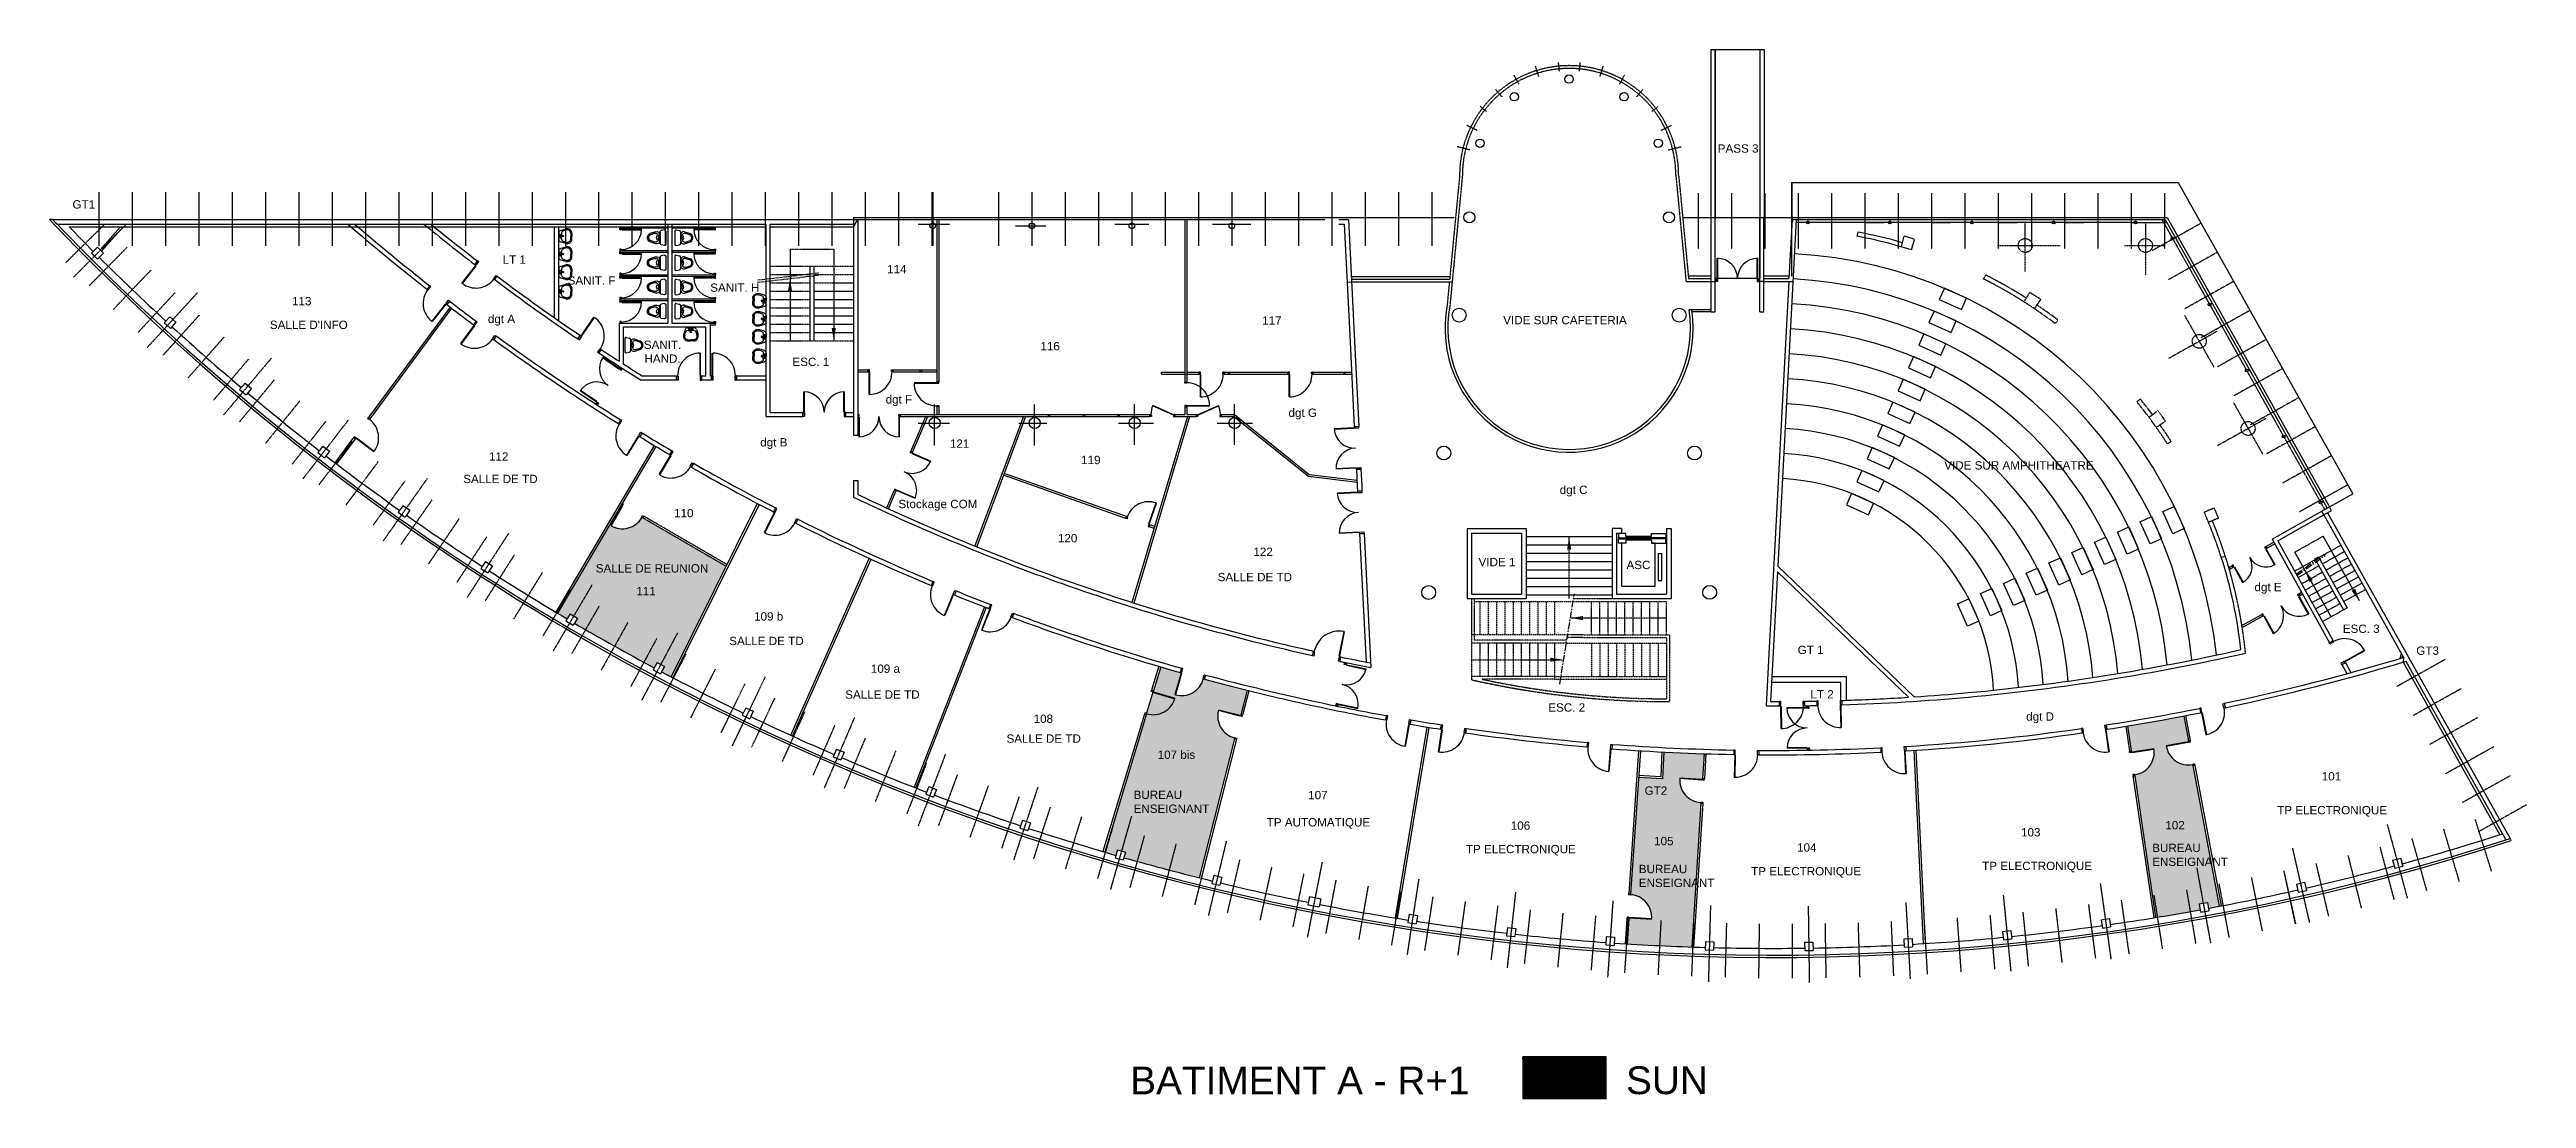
# Model space of a CAD drawing. Extents: x -14497 to -5039, y -16915 to 19656.
# Drawn here: x -14072 to -5153, y -10070 to -6293 of the extents above; entities that cross this region are included whole.
import ezdxf

# ---------------------------------------------------------------- set-up
doc = ezdxf.new("R2010")
doc.units = 0
doc.header["$MEASUREMENT"] = 0
for name, pattern in [('AXES', [2, 1.25, -0.25, 0.25, -0.25]), ('CACHE', [0.375, 0.25, -0.125]), ('DISCONTINU2', [0.375, 0.25, -0.125])]:
    doc.linetypes.add(name, pattern=pattern)
doc.layers.get('0').update_dxf_attribs({"linetype": 'CONTINUOUS'})
for name, color, linetype in [('-1.80', 3, 'CONTINUOUS'), ('BA_AXE_TRAME', 253, 'AXES'), ('BA_CLOISON', 4, 'CONTINUOUS'), ('BA_DOUBLAGE', 134, 'CONTINUOUS'), ('BA_ESCALIER', 8, 'CONTINUOUS'), ('BA_ESCALIER_CACHE', 252, 'DISCONTINU2'), ('BA_MENUIS_EXTERIEURE', 6, 'CONTINUOUS'), ('BA_MENUIS_INTERIEURE', 202, 'CONTINUOUS'), ('BA_STRUCTURE', 5, 'CONTINUOUS'), ('Circulation', 1, 'CONTINUOUS'), ('EQ_SANITAIRE', 60, 'CONTINUOUS'), ('Nom. texte', 250, 'CONTINUOUS'), ('SUN', 2, 'CONTINUOUS')]:
    doc.layers.add(name, color=color, linetype=linetype)
doc.styles.add('ARIAL', font='arial.ttf')

msp = doc.modelspace()

# ---------------------------------------------------------------- texts
at = {"layer": 'Circulation', "char_height": 30, "width": 224.767, "attachment_point": 5, "style": 'ARIAL'}
for s, insert in [('dgt A', (-12444.5, -7267.7)), ('dgt F', (-11013.5, -7557.5)), ('dgt G', (-9559.3, -7605.6)), ('dgt B', (-11463.9, -7712.1)), ('dgt C', (-8583.8, -7883.1)), ('dgt E', (-6083.2, -8233.3)), ('dgt D', (-6904.1, -8699.5))]:
    msp.add_mtext(s, dxfattribs=dict(at, insert=insert))
at = {"layer": 'Nom. texte', "char_height": 30, "attachment_point": 5, "style": 'ARIAL'}
for s, insert, width in [('PASS 3', (-7991.5, -6649.8), 224.767), ('GT1', (-13948.7, -6851), 224.767), ('LT 1', (-12398.5, -7049.6), 224.767), ('SANIT. F', (-12120.2, -7124.9), 224.767), ('SANIT. H', (-11604.4, -7150.8), 224.767), ('114', (-11020.9, -7084.1), 224.767), ('113', (-13163.7, -7199.3), 224.767), ('117', (-9670.5, -7269), 224.767), ('SANIT. \\PHAND.', (-11864.5, -7381.3), 224.767), ('ESC. 1', (-11330.4, -7418), 224.767), ('116', (-10468.8, -7361.5), 224.767), ('112', (-12454.7, -7758.8), 224.767), ('121', (-10794.8, -7712.3), 224.767), ('119', (-10322.3, -7771.4), 224.767), ('110', (-11788.1, -7962.6), 224.767), ('120', (-10405.8, -8053), 224.767), ('122', (-9701.9, -8101.8), 224.767), ('VIDE 1', (-8859.8, -8138.8), 224.767), ('ASC', (-8350.3, -8149.4), 224.767), ('111', (-11924.1, -8243.3), 216.344), ('109 b', (-11482.5, -8334.8), 224.767), ('GT 1', (-7730.2, -8455.3), 224.767), ('GT3', (-5508.6, -8458.1), 224.767), ('109 a', (-11062, -8522.8), 224.767), ('ESC. 2', (-8608.6, -8662.7), 224.767), ('LT 2', (-7689.2, -8615.1), 224.767), ('108', (-10493.4, -8703.2), 224.767), ('107 bis', (-10014.1, -8832.9), 224.767), ('101', (-5854.8, -8910.4), 224.767), ('107', (-9504.7, -8978.1), 224.767), ('GT2', (-8287.4, -8962), 224.767), ('106', (-8775.1, -9088), 224.767), ('103', (-6937.7, -9112), 224.767), ('102', (-6418.1, -9086.6), 224.767), ('105', (-8259, -9143.7), 224.767), ('104', (-7744.2, -9166.9), 224.767)]:
    msp.add_mtext(s, dxfattribs=dict(at, insert=insert, width=width))
at = {"layer": 'Nom. texte', "char_height": 30, "attachment_point": 1, "style": 'ARIAL'}
for s, width, gutter_width, insert in [("SALLE D'INFO", 294.252, 12.5, (-13278.5, -7269.4)), ('VIDE SUR CAFETERIA', 518.257, 12.5, (-8837.3, -7252.6)), ('SALLE DE TD', 437.447, 12.5, (-12582.2, -7824.5)), ('VIDE SUR AMPHITHEATRE', 629.004, 12.5, (-7249.1, -7775.5)), ('Stockage COM', 348.985, 12.5, (-11015, -7914.7)), ('SALLE DE REUNION', 437.447, 12.5, (-12104.9, -8146.4)), ('SALLE DE TD', 437.447, 12.5, (-9865.6, -8177.8)), ('ESC. 3', 187.999, 1193.2, (-5813.9, -8363.9)), ('SALLE DE TD', 437.447, 12.5, (-11624.3, -8407.9)), ('SALLE DE TD', 437.447, 12.5, (-11206.7, -8600.9)), ('SALLE DE TD', 437.447, 12.5, (-10626, -8759.5)), ('BUREAU ENSEIGNANT', 277.256, 12.5, (-10168.4, -8962)), ('TP AUTOMATIQUE', 395.916, 12.5, (-9688.9, -9061)), ('TP ELECTRONIQUE', 603.881, 12.5, (-6050.4, -9017.3)), ('TP ELECTRONIQUE', 404.863, 12.5, (-8971.6, -9157.4)), ('BUREAU ENSEIGNANT', 277.256, 12.5, (-6500.3, -9153.1)), ('BUREAU ENSEIGNANT', 277.256, 12.5, (-8349.1, -9229.1)), ('TP ELECTRONIQUE', 603.881, 12.5, (-7944.6, -9237.1)), ('TP ELECTRONIQUE', 603.881, 12.5, (-7112.8, -9217.9))]:
    msp.add_mtext_dynamic_manual_height_columns(s, width=width, gutter_width=gutter_width, heights=[0], dxfattribs=dict(at, insert=insert))
at = {"layer": 'Nom. texte', "color": 0, "insert": (-10180.7, -10005.6), "char_height": 100, "width": 1335.606, "attachment_point": 4, "style": 'ARIAL'}
msp.add_mtext('{\\C256;BATIMENT A - R+1}', dxfattribs=at)
at = {"layer": 'SUN', "color": 0, "insert": (-8395.2, -10005.6), "char_height": 100, "width": 378.655, "attachment_point": 4, "style": 'ARIAL'}
msp.add_mtext('{\\C256;SUN}', dxfattribs=at)

# ---------------------------------------------------------------- blocks, each defined once
blk = doc.blocks.new('P80_15')
for p, q in [((3.5, 96.5), (5.5, 96.5)), ((3.5, 16.5), (3.5, 96.5)), ((5.5, 16.5), (5.5, 96.6)), ((0, 0), (0, 15)), ((0, 15), (3.5, 15)), ((5, 0), (0, 0)), ((3.5, 16.5), (5.5, 16.5)), ((3.5, 15), (3.5, 13.5)), ((3.5, 13.5), (5, 13.5)), ((5, 13.5), (5, 0)), ((85, 13.5), (85, 0)), ((86.5, 13.5), (85, 13.5)), ((85, 0), (90, 0)), ((90, 15), (86.5, 15)), ((86.5, 15), (86.5, 13.5)), ((90, 0), (90, 15))]:
    blk.add_line(p, q)
for centre, radius, start, end in [((5.6, 15.7), 80.9, 359.5039, 90.04993), ((5, 13.5), 0, 270, 0), ((5.5, 16.5), 0, 270, 0)]:
    blk.add_arc(centre, radius, start, end)
blk = doc.blocks.new('WC')
for p, q in [((-35.6, 21.6), (-56.7, 14.5)), ((-39.3, 16.2), (-55.4, 10.7)), ((-26.4, 5.3), (-26.4, 0)), ((-26.4, -5.3), (-26.4, 0)), ((-20.3, 14), (-22.5, 14)), ((-22.4, 12.2), (-22.4, 0)), ((-22.4, -12.2), (-22.4, 0)), ((-20.3, -20.8), (-20.3, 20.8)), ((-5, 27.9), (-16.3, 25.7)), ((0, -22.9), (0, 22.9)), ((-35.6, -21.6), (-56.7, -14.5)), ((-39.3, -16.2), (-55.4, -10.7)), ((-20.3, -14), (-22.5, -14)), ((-5, -27.9), (-16.3, -25.7))]:
    blk.add_line(p, q)
for centre, radius, start, end in [((-49.5, 0), 16.2, 116.44442, 180), ((-49.5, -0.4), 16.2, 178.19609, 178.73193), ((-49.5, 0), 16.2, 180, 243.55558), ((-49.5, 0), 12.2, 116.44442, 180), ((-49.5, 0), 12.2, 180, 243.55558), ((-37.4, 5.3), 11, 0, 102.40005), ((-32.4, 12.2), 10, 0, 108.61622), ((-21.2, 0), 11.5, 134.96431, 225.03569), ((-15.3, 20.8), 5, 101.0796, 180), ((-5, 22.9), 5, 0, 90), ((-37.4, -5.3), 11, 257.59995, 0), ((-32.4, -12.2), 10, 251.38378, 0), ((-15.3, -20.8), 5, 180, 258.9204), ((-5, -22.9), 5, 270, 0)]:
    blk.add_arc(centre, radius, start, end)
blk = doc.blocks.new('LAV60')
for p, q in [((-14, 0), (0, 0)), ((14, 0), (0, 0)), ((-24, -7), (-30, -30)), ((-26, -31), (-22, -19)), ((-13, -12), (0, -12)), ((-11, -50), (0, -50)), ((-11, -55), (0, -55)), ((13, -12), (0, -12)), ((11, -50), (0, -50)), ((11, -55), (0, -55)), ((26, -31), (22, -19)), ((24, -7), (30, -30))]:
    blk.add_line(p, q)
for centre, radius in [((-6, -6), 2.61), ((0, -18), 2.54), ((0, -6), 1.44), ((6, -6), 2.61)]:
    blk.add_circle(centre, radius)
for centre, radius, start, end in [((-14, -10), 10, 90, 164.0546), ((14, -10), 10, 15.9454, 90), ((-11, -35), 20, 164.0546, 270), ((-11, -35), 15, 164.0546, 270), ((-13, -22), 10, 90, 164.0546), ((11, -35), 20, 270, 15.9454), ((11, -35), 15, 270, 15.9454), ((13, -22), 10, 15.9454, 90)]:
    blk.add_arc(centre, radius, start, end)

# ---------------------------------------------------------------- hatches: boundary and pattern name
at = {"layer": 'BA_ESCALIER'}
h = msp.add_hatch(color=256, dxfattribs=at)
h.paths.add_polyline_path([(-11413, -7163.2), (-11405.6, -7163.2), (-11398.2, -7163.2), (-11400.7, -7147.7), (-11410.4, -7147.7)])
h.paths.add_polyline_path([(-11410.4, -7147.7), (-11400.7, -7147.7), (-11405.6, -7117.7)])
h = msp.add_hatch(color=256, dxfattribs=at)
h.paths.add_polyline_path([(-11255.5, -7296.2), (-11248.1, -7296.2), (-11240.7, -7296.2), (-11243.2, -7311.8), (-11252.9, -7311.8)])
h.paths.add_polyline_path([(-11252.9, -7311.8), (-11243.2, -7311.8), (-11248.1, -7341.8)])
h = msp.add_hatch(color=256, dxfattribs=at)
h.paths.add_polyline_path([(-8607.4, -8094), (-8600, -8094), (-8592.6, -8094), (-8595.1, -8078.4), (-8604.8, -8078.4)])
h.paths.add_polyline_path([(-8604.8, -8078.4), (-8595.1, -8078.4), (-8600, -8048.4)])
h = msp.add_hatch(color=256, dxfattribs=at)
h.paths.add_polyline_path([(-5935, -8210.2), (-5928.5, -8206.6), (-5922.1, -8202.9), (-5932, -8190.6), (-5940.4, -8195.4)])
h.paths.add_polyline_path([(-5940.4, -8195.4), (-5932, -8190.6), (-5951, -8166.9)])
h = msp.add_hatch(color=256, dxfattribs=at)
h.paths.add_polyline_path([(-5769.3, -8235.6), (-5775.8, -8239.2), (-5782.2, -8242.8), (-5772.4, -8255.1), (-5763.9, -8250.4)])
h.paths.add_polyline_path([(-5763.9, -8250.4), (-5772.4, -8255.1), (-5753.5, -8278.9)])
h = msp.add_hatch(color=256, dxfattribs=at)
h.paths.add_polyline_path([(-8549.8, -8347.8), (-8549.8, -8340.4), (-8549.8, -8333), (-8565.3, -8335.6), (-8565.3, -8345.3)])
h.paths.add_polyline_path([(-8565.3, -8345.3), (-8565.3, -8335.6), (-8595.3, -8340.4)])
h = msp.add_hatch(color=256, dxfattribs=at)
h.paths.add_polyline_path([(-8668, -8483), (-8668, -8490.4), (-8668, -8497.8), (-8652.5, -8495.3), (-8652.5, -8485.6)])
h.paths.add_polyline_path([(-8652.5, -8485.6), (-8652.5, -8495.3), (-8622.5, -8490.4)])
at = {"layer": 'SUN'}
h = msp.add_hatch(color=256, dxfattribs=at)
h.dxf.hatch_style = 1
h.paths.add_polyline_path([(-11635.9, -8154.2), (-11935.7, -7979.8), (-11935.7, -7979.8), (-11938.8, -7978, -0.417008), (-12049.8, -8007.8), (-12047.2, -8003.3), (-12048.9, -8002.3), (-12010.5, -7936.3), (-12013.5, -7934.5), (-12242.5, -8323, 0.001173), (-12208, -8343.5), (-12197.2, -8325.2), (-12171.3, -8340.4), (-12182.1, -8358.7, 0.009633), (-11894.6, -8519.7), (-11884.5, -8500.9), (-11858.1, -8515), (-11868.1, -8533.8, 0.00114), (-11833.6, -8552)])
h.paths.add_polyline_path([(-12114.3, -8193.3), (-11694.1, -8193.3), (-11694.1, -8131.5), (-12114.3, -8131.5)], flags=24)
h.paths.add_polyline_path([(-11965, -8274.7), (-11880.1, -8274.7), (-11880.1, -8212.9), (-11965, -8212.9)], flags=24)
h = msp.add_hatch(color=256, dxfattribs=at)
h.dxf.hatch_style = 1
h.paths.add_polyline_path([(-9804.5, -8775.4), (-9803.8, -8772.3, -0.417008), (-9862.8, -8673.6), (-9862.7, -8673.7), (-9862.2, -8671.7), (-9783.3, -8691.8), (-9782.4, -8688.4), (-9782.4, -8688.4), (-9759.9, -8600.3, -0.0014), (-9802.6, -8589.6, -0.003652), (-9913.5, -8560.4), (-9913.8, -8561.2), (-9917.2, -8560.2, -0.417008), (-10017.5, -8616.4), (-10017.5, -8616.2), (-10019.4, -8615.7), (-9997, -8537.4), (-10000.3, -8536.4, -0.002332), (-10070.7, -8516.1), (-10096.7, -8602.2), (-10097.8, -8605.6), (-10097.8, -8605.6), (-10121.8, -8685.1, 0.41771), (-10020.2, -8631), (-10096.9, -8608), (-10096.3, -8606.1), (-10019.6, -8629.1, -0.424281), (-10121.6, -8685.1), (-10122.6, -8688.5), (-10122.8, -8688.4), (-10272.4, -9183.3, 0.001228), (-10232, -9195.1), (-10226.1, -9174.6), (-10197.3, -9182.9), (-10203.2, -9203.3, 0.008203), (-9932.1, -9275.7)])
h.paths.add_polyline_path([(-10179.2, -9058.9), (-9891.7, -9058.9), (-9891.7, -8946.6), (-10179.2, -8946.6)], flags=24)
h.paths.add_polyline_path([(-10090.6, -8864.1), (-9940.5, -8864.1), (-9940.5, -8802.2), (-10090.6, -8802.2)], flags=24)
h = msp.add_hatch(color=256, dxfattribs=at)
h.dxf.hatch_style = 1
h.paths.add_polyline_path([(-6353.7, -8871), (-6354.4, -8867.6, -0.424281), (-6449.8, -8801), (-6371.1, -8786.3), (-6369.6, -8786), (-6370.2, -8782.6), (-6387, -8693.1, -0.006525), (-6588.8, -8729), (-6575.6, -8819.1), (-6575.1, -8822.5), (-6575.1, -8822.5), (-6494.4, -8810.6, -0.419182), (-6561.6, -8904.4), (-6563, -8904.6), (-6562.5, -8908.1), (-6562.6, -8908.1), (-6488.1, -9418.8, 0.004765), (-6327.4, -9391.1), (-6331.3, -9370.1), (-6301.8, -9364.7), (-6297.9, -9385.6, 0.00116), (-6258.9, -9378.3)])
h.paths.add_polyline_path([(-6511.1, -9250), (-6223.7, -9250), (-6223.7, -9137.7), (-6511.1, -9137.7)], flags=9)
h.paths.add_polyline_path([(-6461.7, -9117.8), (-6376.8, -9117.8), (-6376.8, -9056), (-6461.7, -9056)], flags=24)
h = msp.add_hatch(color=256, dxfattribs=at)
h.dxf.hatch_style = 1
h.paths.add_polyline_path([(-8125.6, -9008.3), (-8125.7, -9008.3), (-8125.5, -9004.8, -0.424281), (-8201.6, -8916.7), (-8120.1, -8922), (-8119.9, -8918.5), (-8114.2, -8828.9, -0.004616), (-8259.1, -8822.9), (-8263.5, -8919.8), (-8349.3, -8915), (-8378.4, -9333), (-8378.5, -9333), (-8378.5, -9333), (-8378.8, -9336.5, -0.424281), (-8303, -9424.8), (-8384.4, -9419.3), (-8384.6, -9422.8), (-8390.9, -9513.6, 0.006801), (-8158.6, -9524.8)])
h.paths.add_polyline_path([(-8335.7, -8993.3), (-8239.1, -8993.3), (-8239.1, -8931.5), (-8335.7, -8931.5)], flags=24)
h.paths.add_polyline_path([(-8359.9, -9326), (-8072.5, -9326), (-8072.5, -9213.6), (-8359.9, -9213.6)], flags=9)
h.paths.add_polyline_path([(-8302.9, -9174.9), (-8218, -9174.9), (-8218, -9113.1), (-8302.9, -9113.1)], flags=24)
h = msp.add_hatch(dxfattribs=at)
h.set_pattern_fill('ANSI31', color=256)
h.set_pattern_definition([(45, (2, -12187.96158), (-0.0883883476, 0.0883883476), [])])
h.paths.add_polyline_path([(-8467, -9920.4), (-8767, -9920.4), (-8767, -10070.4), (-8467, -10070.4)])

# ---------------------------------------------------------------- linework, layer by layer
at = {"layer": '-1.80'}
for p, q in [((-12986.3, -6931.5), (-12961.8, -6931.5)), ((-12712.3, -6931.5), (-12686.9, -6931.5)), ((-11845.8, -6931.5), (-11830.8, -6931.5)), ((-11176.8, -6931.5), (-11161.8, -6905.5)), ((-9383.6, -7131.2), (-9399.6, -7132)), ((-8088.8, -7127.9), (-8073.8, -7127.9)), ((-7898.8, -7127.9), (-7913.8, -7127.9)), ((-7809.2, -7127.9), (-7794.2, -7128.7)), ((-5882.8, -7969.2), (-5890.1, -7956.1))]:
    msp.add_line(p, q, dxfattribs=at)
msp.add_lwpolyline([(-5595.2, -8481.9), (-5597, -8499.2)], dxfattribs=at)
at = {"layer": 'BA_AXE_TRAME'}
for p, q in [((-8799.3, -6385), (-8781.3, -6417.6)), ((-8721.8, -6352.9), (-8710.2, -6390.5)), ((-8639.2, -6340.1), (-8636.1, -6371.5)), ((-8560.8, -6340.1), (-8563.8, -6371.5)), ((-8478.1, -6352.9), (-8489.8, -6390.5)), ((-8400.6, -6385), (-8418.6, -6417.6)), ((-8897.5, -6515.9), (-8920.7, -6498)), ((-8864.9, -6436.8), (-8841.9, -6463.6)), ((-8335, -6436.8), (-8358, -6463.6)), ((-8302.4, -6515.9), (-8279.2, -6498)), ((-8931.3, -6584.2), (-8969.2, -6565.8)), ((-8268.6, -6584.2), (-8230.8, -6565.8)), ((-8957.1, -6654.7), (-9003.5, -6643)), ((-8242.8, -6654.7), (-8196.5, -6643)), ((-7798.2, -7109.8), (-7798.2, -6770.4)), ((-13894.6, -6807.1), (-13894.6, -7000.2)), ((-13774.6, -6807.1), (-13774.6, -7000.2)), ((-13654.6, -6807.1), (-13654.6, -7000.2)), ((-13534.6, -6807.1), (-13534.6, -7000.2)), ((-13414.6, -6807.1), (-13414.6, -7000.2)), ((-13294.6, -6807.1), (-13294.6, -7000.2)), ((-13174.6, -6807.1), (-13174.6, -7000.2)), ((-13054.6, -6807.1), (-13054.6, -7000.2)), ((-12934.6, -6807.1), (-12934.6, -7000.2)), ((-12814.6, -6807.1), (-12814.6, -7000.2)), ((-12694.6, -6807.1), (-12694.6, -7000.2)), ((-12574.6, -6807.1), (-12574.6, -7000.2)), ((-12574.6, -6807.1), (-12574.6, -7000.2)), ((-12454.6, -6807.1), (-12454.6, -7000.2)), ((-12454.6, -6807.1), (-12454.6, -7000.2)), ((-12334.6, -6807.1), (-12334.6, -7000.2)), ((-12214.6, -6807.1), (-12214.6, -7000.2)), ((-12094.6, -6807.1), (-12094.6, -7000.2)), ((-11974.6, -6807.1), (-11974.6, -7000.2)), ((-11854.6, -6807.1), (-11854.6, -7000.2)), ((-11734.6, -6807.1), (-11734.6, -7000.2)), ((-11614.6, -6807.1), (-11614.6, -7000.2)), ((-11494.6, -6807.1), (-11494.6, -7000.2)), ((-11374.6, -6807.1), (-11374.6, -7000.2)), ((-11254.6, -6807.1), (-11254.6, -7000.2)), ((-11134.6, -6807.1), (-11134.6, -7000.2)), ((-11014.6, -6807.1), (-11014.6, -7000.2)), ((-10894.6, -6807.1), (-10894.6, -7000.2)), ((-10891.5, -6807.1), (-10891.5, -7000.2)), ((-10654.6, -6807.1), (-10654.6, -7000.2)), ((-10534.6, -6807.1), (-10534.6, -7000.2)), ((-10414.6, -6807.1), (-10414.6, -7000.2)), ((-10294.6, -6807.1), (-10294.6, -7000.2)), ((-10174.6, -6807.1), (-10174.6, -7000.2)), ((-10054.6, -6807.1), (-10054.6, -7000.2)), ((-9934.6, -6807.1), (-9934.6, -7000.2)), ((-9814.6, -6807.1), (-9814.6, -7000.2)), ((-9694.6, -6807.1), (-9694.6, -7000.2)), ((-9574.6, -6807.1), (-9574.6, -7000.2)), ((-9454.6, -6807.1), (-9454.6, -7000.2)), ((-9334.6, -6807.1), (-9334.6, -7000.2)), ((-9214.6, -6807.1), (-9214.6, -7000.2)), ((-9094.6, -6807.1), (-9094.6, -7000.2)), ((-8135.6, -6810.3), (-8135.6, -7010.8)), ((-8015.6, -6810.3), (-8015.6, -7010.8)), ((-7895.6, -6810.3), (-7895.6, -7010.8)), ((-7775.6, -6810.3), (-7775.6, -7010.8)), ((-7655.6, -6810.3), (-7655.6, -7010.8)), ((-7535.6, -6810.3), (-7535.6, -7010.8)), ((-7415.6, -6810.3), (-7415.6, -7010.8)), ((-7295.6, -6810.3), (-7295.6, -7010.8)), ((-7175.6, -6810.3), (-7175.6, -7010.8)), ((-7055.6, -6810.3), (-7055.6, -7010.8)), ((-6935.6, -6810.3), (-6935.6, -7010.8)), ((-6815.6, -6810.3), (-6815.6, -7010.8)), ((-6695.6, -6810.3), (-6695.6, -7010.8)), ((-6575.6, -6810.3), (-6575.6, -7010.8)), ((-6455.6, -6810.3), (-6455.6, -7010.8)), ((-14013.4, -7060.5), (-13874.1, -6922.8)), ((-13796.9, -6923.8), (-13985.9, -7113.2)), ((-10944, -6921.5), (-10830.6, -6921.5)), ((-10593.2, -6928), (-10483.4, -6928)), ((-10235.3, -6921.5), (-10113.1, -6921.5)), ((-9884.5, -6921.5), (-9746.3, -6921.5)), ((-6575.6, -6915.5), (-7782.9, -6915.5)), ((-7535.6, -6915.5), (-7604.6, -6915.5)), ((-7535.6, -6915.5), (-7466.7, -6915.5)), ((-7295.6, -6915.5), (-7364.6, -6915.5)), ((-7295.6, -6915.5), (-7226.7, -6915.5)), ((-7055.6, -6915.5), (-7124.6, -6915.5)), ((-7055.6, -6915.5), (-6986.7, -6915.5)), ((-6815.6, -6915.5), (-6884.6, -6915.5)), ((-6815.6, -6915.5), (-6746.7, -6915.5)), ((-6575.6, -6915.5), (-6447.9, -6915.5)), ((-6326.6, -6919.8), (-6499.9, -7017)), ((-6465, -6905.5), (-5879.2, -7950)), ((-6455.1, -6923.1), (-6396.4, -7027.7)), ((-13792.2, -7004.6), (-13929.5, -7144.2)), ((-6267.9, -7024.4), (-6441.2, -7121.7)), ((-13706.8, -7087.4), (-13842.2, -7228.9)), ((-6209.2, -7129.1), (-6382.5, -7226.3)), ((-6337.7, -7132.4), (-6279, -7237.1)), ((-13620.3, -7169), (-13753.7, -7312.4)), ((-13540, -7169.6), (-13720.8, -7366.8)), ((-13532.6, -7249.4), (-13664, -7394.7)), ((-6267.5, -7308.3), (-6440.9, -7405.5)), ((-6383.7, -7250.9), (-6278.2, -7436.8)), ((-6150.5, -7233.8), (-6323.9, -7331)), ((-13443.8, -7328.6), (-13573.1, -7475.7)), ((-6091.8, -7338.4), (-6265.2, -7435.7)), ((-6220.3, -7341.7), (-6161.6, -7446.4)), ((-13354, -7406.5), (-13481.1, -7555.4)), ((-13273, -7404.3), (-13445.3, -7608.9)), ((-13263, -7483.1), (-13388.1, -7633.8)), ((-6033.1, -7443.1), (-6206.5, -7540.3)), ((-13170.9, -7558.4), (-13293.9, -7710.9)), ((-6207.6, -7564.9), (-6102.1, -7750.8)), ((-5974.4, -7547.8), (-6147.8, -7645)), ((-6102.9, -7551), (-6044.2, -7655.7)), ((-13077.8, -7632.5), (-13198.6, -7786.6)), ((-12996.2, -7627.4), (-13159.7, -7839.2)), ((-10944.4, -7638.2), (-10830.7, -7638.2)), ((-10582, -7638.2), (-10479.1, -7638.2)), ((-10223, -7638.2), (-10096.5, -7638.2)), ((-9867, -7638.2), (-9740.5, -7638.2)), ((-6091.5, -7622.3), (-6264.8, -7719.5)), ((-5915.7, -7652.4), (-6089.1, -7749.6)), ((-12983.7, -7705.2), (-13101.8, -7860.3)), ((-5857, -7757.1), (-6030.4, -7854.3)), ((-12888.5, -7776.6), (-13005, -7934)), ((-12792.4, -7846.6), (-12906.6, -8005.7)), ((-12711.7, -7837.7), (-12870.6, -8062.5)), ((-12695.3, -7915.3), (-12807.2, -8076)), ((-5798.3, -7861.8), (-5971.7, -7959)), ((-12597.2, -7982.6), (-12706.9, -8144.8)), ((-12498.2, -8048.5), (-12605.6, -8212.3)), ((-12419.1, -8035.5), (-12568.4, -8266.7)), ((-12398.3, -8113), (-12503.3, -8278.3)), ((-12297.4, -8176.2), (-12400.2, -8342.9)), ((-12195.7, -8237.8), (-12296.1, -8406)), ((-12118.4, -8220.8), (-12257.9, -8458.1)), ((-12093.2, -8298.1), (-12191.2, -8467.6)), ((-11989.8, -8356.9), (-12085.4, -8527.8)), ((-11885.6, -8414.2), (-11978.7, -8586.5)), ((-11810.3, -8393.3), (-11939.6, -8636.3)), ((-11780.5, -8470.1), (-11871.3, -8643.6)), ((-11674.8, -8524.5), (-11763.1, -8699.3)), ((-11495.1, -8552.7), (-11614.1, -8800.9)), ((-5446.1, -8489.8), (-5619.5, -8587)), ((-11568.2, -8577.4), (-11654.1, -8753.4)), ((-11460.9, -8628.7), (-11544.3, -8805.9)), ((-5387.4, -8594.4), (-5560.8, -8691.6)), ((-11353, -8678.6), (-11433.8, -8857)), ((-11244.3, -8727), (-11322.6, -8906.4)), ((-11173.5, -8698.7), (-11282, -8951.7)), ((-5328.7, -8699.1), (-5502.1, -8796.3)), ((-11134.9, -8773.8), (-11210.7, -8954.3)), ((-11024.9, -8819), (-11098.2, -9000.7)), ((-5270.1, -8803.7), (-5443.4, -8901)), ((-10914.3, -8862.8), (-10985, -9045.4)), ((-10846.1, -8831), (-10943.8, -9088.4)), ((-10803.1, -8904.9), (-10871.2, -9088.5)), ((-5211.4, -8908.4), (-5384.7, -9005.6)), ((-10692.1, -8945.2), (-10757.7, -9129.7)), ((-10580.6, -8983.9), (-10643.6, -9169.4)), ((-10513.3, -8949.5), (-10600.2, -9210.7)), ((-10468.6, -9021.1), (-10528.9, -9207.4)), ((-10356, -9056.7), (-10413.8, -9243.8)), ((-10243, -9090.7), (-10298.1, -9278.6)), ((-10175.9, -9053.9), (-10251.8, -9318.5)), ((-5654.2, -9083.3), (-5581.8, -9348.9)), ((-5337.6, -9066.2), (-5279, -9253)), ((-5152.7, -9013.1), (-5326, -9110.3)), ((-10129.5, -9123.2), (-10182, -9311.8)), ((-10015.5, -9154), (-10065.4, -9343.4)), ((-9901.2, -9183.3), (-9948.4, -9373.4)), ((-9834.5, -9144), (-9899.1, -9411.6)), ((-5995.5, -9168.6), (-5934.3, -9437.1)), ((-5680.2, -9165.8), (-5629.5, -9354.9)), ((-5565.5, -9134.2), (-5512.2, -9322.6)), ((-5451.3, -9101), (-5395.3, -9288.6)), ((-9786.4, -9211), (-9831, -9401.7)), ((-9671.3, -9237), (-9713.2, -9428.3)), ((-9555.8, -9261.5), (-9595, -9453.3)), ((-9489.5, -9219.7), (-9542.8, -9489.7)), ((-6340.1, -9239.6), (-6290.2, -9510.4)), ((-6143.2, -9275.1), (-6104.5, -9467.1)), ((-6026.8, -9250.8), (-5985.4, -9442.2)), ((-6026.8, -9250.8), (-5984.1, -9442)), ((-5910.8, -9224.1), (-5865.5, -9414.6)), ((-5795.3, -9195.8), (-5747.3, -9385.6)), ((-5634.5, -9212.6), (-5626.6, -9241.5)), ((-5605.5, -9204.7), (-5597.6, -9233.6)), ((-9440, -9284.3), (-9476.5, -9476.7)), ((-9323.9, -9305.5), (-9357.7, -9498.4)), ((-9207.6, -9325.8), (-9239.9, -9519)), ((-9141.6, -9280.8), (-9183.5, -9552.8)), ((-9091, -9344.5), (-9120.6, -9538.1)), ((-8974.2, -9361.5), (-9001.1, -9555.5)), ((-8792.8, -9327), (-8823.3, -9600.6)), ((-8442.4, -9358.7), (-8461.4, -9633.3)), ((-7387.5, -9365.3), (-7371.9, -9640.1)), ((-7036.7, -9338.1), (-7009.7, -9612)), ((-6687.4, -9296.1), (-6648.9, -9568.7)), ((-6612, -9355.9), (-6584.2, -9549.8)), ((-6494.4, -9338.2), (-6463.9, -9531.6)), ((-6377, -9318.8), (-6343.8, -9511.8)), ((-6260, -9297.8), (-6224, -9490.3)), ((-8857.2, -9376.9), (-8881.4, -9571.2)), ((-8739.9, -9390.7), (-8761.4, -9585.3)), ((-8622.5, -9402.8), (-8641.3, -9597.7)), ((-8504.9, -9413.3), (-8521, -9608.5)), ((-8387.1, -9419.7), (-8400.5, -9617.5)), ((-8269.4, -9429.3), (-8280, -9624.9)), ((-8151.5, -9434.9), (-8159.3, -9630.5)), ((-8091, -9375.6), (-8098.5, -9650.8)), ((-8033.5, -9438.8), (-8038.6, -9634.5)), ((-7915.5, -9441), (-7917.9, -9636.8)), ((-7797.4, -9441.6), (-7797.1, -9637.5)), ((-7739.1, -9377.8), (-7735.1, -9653.1)), ((-7678.5, -9440.6), (-7675.4, -9636.4)), ((-7559.6, -9437.9), (-7553.7, -9633.6)), ((-7440.7, -9433.5), (-7432.1, -9629.1)), ((-7321.9, -9427.4), (-7310.5, -9622.9)), ((-7203.2, -9419.7), (-7189.1, -9615)), ((-7084.6, -9410.2), (-7067.8, -9605.3)), ((-6966.2, -9399.2), (-6946.6, -9594)), ((-6847.9, -9386.4), (-6825.6, -9581)), ((-6729.9, -9372), (-6704.8, -9566.2))]:
    msp.add_line(p, q, dxfattribs=at)
at = {"layer": 'BA_AXE_TRAME', "linetype": 'CACHE'}
for p, q in [((-6957.5, -7093.4), (-6957.5, -6913.1)), ((-6524.5, -6918.4), (-6524.5, -7105.7)), ((-7057.8, -6998.7), (-6832.3, -6998.7)), ((-6599.7, -6998.7), (-6454.3, -6998.7))]:
    msp.add_line(p, q, dxfattribs=at)
at = {"layer": 'BA_AXE_TRAME', "linetype": 'CACHE', "ltscale": 7}
for p, q in [((-10884.8, -7719), (-10884.8, -7571.3)), ((-10524.8, -7719), (-10524.8, -7571.3)), ((-10164.8, -7716.4), (-10164.8, -7568.7)), ((-9804.8, -7716.4), (-9804.8, -7568.7))]:
    msp.add_line(p, q, dxfattribs=at)
at = {"layer": 'BA_AXE_TRAME', "ltscale": 20}
for p, q in [((-5981.8, -8182.2), (-5880.8, -8110.4)), ((-5979.1, -8186.9), (-5878.1, -8115.2)), ((-8633.6, -8578.2), (-8581.2, -8252.8))]:
    msp.add_line(p, q, dxfattribs=at)
at = {"layer": 'BA_CLOISON'}
for p, q in [((-13890.1, -7014.3), (-13816.3, -6931.5)), ((-13884.8, -7019), (-13807, -6931.5)), ((-12018.8, -6931.5), (-12018.8, -6937)), ((-11845.8, -6937), (-12018.8, -6937)), ((-11673.6, -6936.7), (-11830.8, -6937)), ((-11673.6, -6936.7), (-11673.6, -6931.5)), ((-10876.8, -6905.5), (-10876.8, -7490)), ((-10869.8, -6905.5), (-10869.8, -7490)), ((-9983.4, -6905.5), (-9983.4, -7490)), ((-9976.4, -6905.5), (-9976.4, -7490)), ((-12018.8, -7012), (-12018.8, -7017)), ((-12018.8, -7017), (-11845.8, -7017)), ((-12018.8, -7017), (-12018.8, -7024)), ((-11845.8, -7024), (-12018.8, -7024)), ((-11830.8, -7017), (-11673.7, -7017)), ((-11673.7, -7024), (-11830.8, -7024)), ((-11673.7, -7024), (-11673.7, -7017)), ((-11673.6, -7011.7), (-11673.6, -7016.7)), ((-11673.6, -7011.7), (-11673.6, -7016.7)), ((-12018.8, -7099), (-12018.8, -7104)), ((-12018.8, -7104), (-11845.8, -7104)), ((-12018.8, -7104), (-12018.8, -7111)), ((-11845.8, -7111), (-12018.8, -7111)), ((-11830.8, -7104), (-11673.7, -7104.1)), ((-11673.7, -7111.1), (-11830.8, -7111)), ((-11673.7, -7099), (-11673.7, -7104)), ((-11673.7, -7099), (-11673.7, -7104)), ((-11673.7, -7111.1), (-11673.7, -7104.1)), ((-12629.5, -7220.4), (-12923.7, -7618.3)), ((-12018.8, -7186), (-12018.8, -7191)), ((-12018.8, -7191), (-11845.8, -7191)), ((-12018.8, -7191), (-12018.8, -7203)), ((-11845.8, -7198), (-12011.8, -7198)), ((-12011.8, -7198), (-12011.8, -7198)), ((-11830.8, -7191), (-11673.8, -7191.1)), ((-11673.8, -7198.1), (-11830.8, -7198)), ((-11673.8, -7198.1), (-11673.8, -7191.1)), ((-11673.7, -7186.1), (-11673.7, -7191.1)), ((-11673.7, -7186.1), (-11673.7, -7191.1)), ((-12624.1, -7224.8), (-12918, -7622.4)), ((-12018.8, -7273), (-12018.8, -7278)), ((-11691.8, -7278), (-11673.8, -7278.1)), ((-11691.8, -7285), (-11673.8, -7285)), ((-11673.8, -7273.1), (-11673.8, -7278.1)), ((-11673.8, -7273.1), (-11673.8, -7278.1)), ((-11673.8, -7285), (-11673.8, -7278.1)), ((-8088.8, -7230.9), (-8167.9, -7230.9)), ((-8088.8, -7237.9), (-8156.8, -7237.9)), ((-12015.1, -7436.9), (-12017.1, -7439.8)), ((-12017.1, -7439.8), (-12011.3, -7443.8)), ((-12009.4, -7440.9), (-12011.3, -7443.8)), ((-12009.4, -7440.9), (-12011.3, -7443.8)), ((-10068.4, -7455), (-9983.4, -7455)), ((-10068.4, -7462), (-10068.4, -7455)), ((-10068.4, -7462), (-9983.4, -7462)), ((-9983.4, -7462), (-9976.4, -7462)), ((-12103.4, -7566.2), (-12105.3, -7569.1)), ((-12103.4, -7566.2), (-12097.6, -7570.2)), ((-12097.6, -7570.2), (-12099.5, -7573.1)), ((-12097.6, -7570.2), (-12099.5, -7573.1)), ((-10876.8, -7580), (-10876.8, -7608)), ((-10869.8, -7580), (-10869.8, -7608)), ((-9983.4, -7580), (-9983.4, -7608)), ((-9976.4, -7580), (-9976.4, -7608)), ((-12923.7, -7618.3), (-12918, -7622.4)), ((-11008.8, -7608), (-11008.8, -7615)), ((-11008.8, -7608), (-10475.6, -7608)), ((-11008.8, -7615), (-11007, -7615)), ((-11008.8, -7615), (-10475.6, -7615)), ((-10970.5, -7740.5), (-10916.8, -7615)), ((-10964.4, -7743.1), (-10909.8, -7615)), ((-10564.8, -7615), (-10739.6, -8080)), ((-10557.5, -7615), (-10733.1, -8082.8)), ((-10220.6, -7608), (-10109.4, -7608)), ((-10220.6, -7615), (-10109.4, -7615)), ((-9974, -7615), (-10174.2, -8284.6)), ((-9966.8, -7615), (-10167.9, -8286.9)), ((-10109.4, -7608), (-10109.4, -7615)), ((-10019.4, -7608), (-10019.4, -7615)), ((-10019.4, -7608), (-9983.4, -7608)), ((-10019.4, -7615), (-9942.4, -7615)), ((-9976.4, -7608), (-9942.4, -7608)), ((-9942.4, -7608), (-9942.4, -7615)), ((-9852.4, -7608), (-9852.4, -7615)), ((-9852.4, -7608), (-9805.4, -7608)), ((-9852.4, -7615), (-9807.9, -7615)), ((-9807.9, -7615), (-9538.6, -7830)), ((-9805.4, -7608), (-9535.8, -7823.3)), ((-12977.2, -7690.6), (-13044.2, -7781.2)), ((-12971.6, -7694.8), (-13038.6, -7785.5)), ((-12977.2, -7690.6), (-12971.6, -7694.8)), ((-11894.6, -7718.9), (-12248.5, -8319.4)), ((-11888.6, -7722.5), (-12242.5, -8323)), ((-10970.5, -7740.5), (-10964.4, -7743.1)), ((-10196.5, -7981.5), (-10636.8, -7826.1)), ((-10194.2, -7974.9), (-10634.3, -7819.6)), ((-9538.6, -7830), (-9363.7, -7850.6)), ((-9535.8, -7823.3), (-9364, -7843.5)), ((-11523.3, -7927.8), (-11833.6, -8551.9)), ((-11517.1, -7931), (-11827.4, -8555.2)), ((-11057.5, -7943.6), (-11030.7, -7881.1)), ((-11051.3, -7946.9), (-11024.4, -7883.8)), ((-11030.7, -7881.1), (-11024.4, -7883.8)), ((-11932.2, -7973.7), (-11935.7, -7979.7)), ((-10196.5, -7981.5), (-10194.2, -7974.9)), ((-10109.3, -8004.8), (-10111.7, -8011.4)), ((-10094.4, -8017.5), (-10111.7, -8011.4)), ((-10092.3, -8010.8), (-10109.3, -8004.8)), ((-6090.6, -8083.2), (-6062.6, -8067.6)), ((-6087.2, -8089.3), (-6090.6, -8083.2)), ((-6090.5, -8083.3), (-6087.1, -8089.4)), ((-6087.2, -8089.3), (-6059.2, -8073.7)), ((-11402.8, -8762.6), (-11120.1, -8125.5)), ((-11396.4, -8765.5), (-11113.8, -8128.4)), ((-6224.6, -8157.8), (-6212.9, -8151.3)), ((-6222.6, -8164.7), (-6209.5, -8157.4)), ((-6212.9, -8151.3), (-6209.5, -8157.4)), ((-6209.5, -8157.4), (-6212.9, -8151.3)), ((-5972.4, -8253.2), (-5962.5, -8247.6)), ((-5969, -8259.3), (-5972.4, -8253.2)), ((-5972.3, -8253.4), (-5968.9, -8259.5)), ((-5969, -8259.3), (-5959, -8253.7)), ((-10705.7, -8300.3), (-10958.6, -8949.8)), ((-10699.2, -8302.8), (-10952.1, -8952.3)), ((-6179.5, -8368.4), (-6106.1, -8327.6)), ((-6176.1, -8374.6), (-6102.7, -8333.7)), ((-6106.1, -8327.6), (-6102.7, -8333.7)), ((-6102.7, -8333.7), (-6106.1, -8327.6)), ((-5603.5, -8467.2), (-5609.1, -8486)), ((-10077.4, -8514.2), (-10103.5, -8600.2)), ((-10070.7, -8516.1), (-10096.8, -8602.3)), ((-9407.7, -8499.8), (-9408.4, -8503.3)), ((-9401.6, -8504.7), (-9408.4, -8503.3)), ((-9400.8, -8501.3), (-9401.6, -8504.7)), ((-5598.7, -8475.7), (-5601.1, -8483.7)), ((-10096.7, -8602.2), (-10103.5, -8600.2)), ((-10096.8, -8602.3), (-10103.5, -8600.2)), ((-9759.9, -8600.3), (-9782.4, -8688.4)), ((-9753.1, -8602), (-9775.6, -8690.2)), ((-10129.5, -8686.4), (-10279.1, -9181.4)), ((-10122.8, -8688.4), (-10272.4, -9183.4)), ((-10122.8, -8688.4), (-10129.5, -8686.4)), ((-9775.6, -8690.2), (-9782.4, -8688.4)), ((-9782.4, -8688.5), (-9775.6, -8690.2)), ((-9440.1, -8653), (-9440.8, -8656.4)), ((-9433.2, -8654.4), (-9440.1, -8653)), ((-9433.2, -8654.4), (-9434, -8657.8)), ((-9257, -8691.9), (-9257, -8691.9)), ((-9112, -8732.9), (-9225.9, -9420.4)), ((-9105, -8734), (-9219, -9421.5)), ((-7743.3, -8656), (-7743.3, -8659.5)), ((-7743.3, -8659.5), (-7736.3, -8659.4)), ((-7736.3, -8655.9), (-7736.3, -8659.4)), ((-6595.7, -8730), (-6582.6, -8820.1)), ((-6588.8, -8729), (-6575.6, -8819.1)), ((-6387, -8693.1), (-6370.2, -8782.6)), ((-6380.1, -8691.8), (-6363.4, -8781.3)), ((-9804.5, -8775.4), (-9932, -9275.4)), ((-9797.8, -8777.1), (-9925.3, -9277.4)), ((-9797.8, -8777.1), (-9804.5, -8775.4)), ((-8349.6, -8817.8), (-8385.4, -9332.5)), ((-8342.6, -8818.3), (-8378.4, -9333)), ((-8114.2, -8828.9), (-8119.9, -8918.5)), ((-8107.2, -8829.1), (-8112.9, -8918.9)), ((-7742, -8812.5), (-7735, -8812.5)), ((-7742, -8812.5), (-7742, -8816)), ((-7735, -8812.5), (-7735, -8816)), ((-7358.4, -8816.6), (-7324.9, -9512.9)), ((-7351.4, -8816.3), (-7317.9, -9512.6)), ((-6575.6, -8819.1), (-6582.6, -8820.1)), ((-6582.6, -8820.1), (-6575.6, -8819.1)), ((-6370.2, -8782.6), (-6363.4, -8781.3)), ((-6370.2, -8782.6), (-6363.4, -8781.3)), ((-8112.9, -8918.9), (-8119.9, -8918.5)), ((-8112.9, -8918.9), (-8119.9, -8918.7)), ((-6562.6, -8908.1), (-6569.6, -8909.1)), ((-6569.6, -8909.1), (-6495, -9419.8)), ((-6562.5, -8908.1), (-6569.4, -8909.1)), ((-6562.6, -8908.1), (-6488.1, -9418.8)), ((-6353.7, -8871), (-6346.8, -8869.8)), ((-6353.7, -8871), (-6346.8, -8869.8)), ((-6353.7, -8871), (-6258.9, -9378.3)), ((-6346.8, -8869.8), (-6252.1, -9377)), ((-8125.6, -9008.1), (-8158.6, -9524.8)), ((-8118.7, -9008.8), (-8125.7, -9008.3)), ((-8118.6, -9008.5), (-8125.6, -9008.1)), ((-8118.6, -9008.5), (-8151.6, -9525.1)), ((-8378.5, -9333), (-8385.5, -9332.5)), ((-8378.4, -9333), (-8385.4, -9332.5)), ((-8391.6, -9422.3), (-8397.9, -9513.2)), ((-8391.6, -9422.3), (-8384.6, -9422.8)), ((-8384.6, -9422.8), (-8391.6, -9422.3)), ((-8384.6, -9422.8), (-8390.9, -9513.6))]:
    msp.add_line(p, q, dxfattribs=at)
at = {"layer": 'BA_CLOISON', "linetype": 'CACHE'}
for p, q in [((-12923.7, -7618.3), (-12918.1, -7622.5)), ((-12010, -7928.4), (-12010, -7928.4)), ((-11635.9, -8154.2), (-11935.7, -7979.7)), ((-11632.7, -8147.9), (-11932.2, -7973.7))]:
    msp.add_line(p, q, dxfattribs=at)
at = {"layer": 'BA_CLOISON'}
for points in [[(-11161.8, -6905.5), (-11161.8, -7446.5), (-11124.8, -7446.5)], [(-8259.1, -8822.9), (-8263.5, -8919.8), (-8349.3, -8915)], [(-8266.1, -8822.6), (-8270.1, -8912.4), (-8348.9, -8908)]]:
    msp.add_lwpolyline(points, dxfattribs=at)
at = {"layer": 'BA_DOUBLAGE'}
for p, q in [((-11476.8, -6931.5), (-11176.8, -6931.5)), ((-5597, -8499.2), (-5248.5, -9120.6))]:
    msp.add_line(p, q, dxfattribs=at)
at = {"layer": 'BA_ESCALIER'}
for p, q in [((-11405.6, -7012.4), (-11405.6, -7342.7)), ((-11248.1, -7012.4), (-11248.1, -7342.7)), ((-11334.3, -7072.7), (-11334.3, -7341.8)), ((-11319.3, -7072.7), (-11319.3, -7341.8)), ((-11251.8, -7132.7), (-11176.8, -7132.7)), ((-11319.3, -7162.7), (-11176.8, -7162.7)), ((-11319.3, -7192.7), (-11176.8, -7192.7)), ((-11319.3, -7222.7), (-11176.8, -7222.7)), ((-11319.3, -7252.7), (-11176.8, -7252.7)), ((-11319.3, -7282.7), (-11176.8, -7282.7)), ((-11319.3, -7312.7), (-11176.8, -7312.7)), ((-5856.1, -8336.2), (-5986.9, -8103)), ((-5753.6, -8278.8), (-5884.4, -8045.5)), ((-5914.4, -8127.5), (-5901.3, -8120.2)), ((-5914.4, -8127.5), (-5811.4, -8311.2)), ((-5901.3, -8120.2), (-5798.3, -8303.8)), ((-5836.4, -8235.8), (-5757.9, -8191.8)), ((-5830.9, -8202.9), (-5770.7, -8169.1)), ((-5796.4, -8153.8), (-5792.1, -8151.3)), ((-5823.7, -8258.5), (-5745.2, -8214.5)), ((-5811, -8281.2), (-5732.5, -8237.1)), ((-5811.4, -8311.2), (-5798.3, -8303.8))]:
    msp.add_line(p, q, dxfattribs=at)
at = {"layer": 'BA_ESCALIER', "linetype": 'CACHE', "ltscale": 7}
for p, q in [((-8445, -8048.4), (-8755, -8048.4)), ((-8445, -8078.4), (-8755, -8078.4)), ((-8445, -8108.4), (-8755, -8108.4)), ((-5986.9, -8103), (-5884.4, -8045.5)), ((-5900, -8122.4), (-5821.5, -8078.4)), ((-5887.3, -8145.1), (-5808.8, -8101.1)), ((-8445, -8138.4), (-8755, -8138.4)), ((-8445, -8168.4), (-8755, -8168.4)), ((-8445, -8198.4), (-8755, -8198.4)), ((-5987.7, -8171.6), (-5913.1, -8129.7)), ((-5975.1, -8194.3), (-5900.4, -8152.4)), ((-5962.4, -8217), (-5887.7, -8175.1)), ((-5949.8, -8239.8), (-5874.9, -8197.8)), ((-5874.6, -8167.8), (-5796.1, -8123.7)), ((-5861.9, -8190.4), (-5783.4, -8146.4)), ((-5830.9, -8202.9), (-5849.1, -8213.1)), ((-8445, -8228.4), (-8755, -8228.4)), ((-8445, -8258.4), (-8755, -8258.4)), ((-5862.2, -8220.5), (-5937.2, -8262.5)), ((-5849.5, -8243.1), (-5924.6, -8285.2)), ((-5836.8, -8265.8), (-5911.9, -8308)), ((-5824.1, -8288.5), (-5899.3, -8330.7)), ((-5811.4, -8311.2), (-5886.7, -8353.4))]:
    msp.add_line(p, q, dxfattribs=at)
at = {"layer": 'BA_ESCALIER', "linetype": 'CACHE'}
for p, q in [((-8600, -8270.4), (-8600, -8048.4)), ((-8952.1, -8270.4), (-8952.1, -8562.5)), ((-8952.1, -8280.4), (-8952.1, -8400.4)), ((-8942.1, -8270.4), (-8942.1, -8420.4)), ((-8585.7, -8280.4), (-8249, -8280.4)), ((-8584, -8270.4), (-8249, -8270.4)), ((-8519.5, -8400.4), (-8519.5, -8280.4)), ((-8489.5, -8400.4), (-8489.5, -8280.4)), ((-8459.5, -8400.4), (-8459.5, -8280.4)), ((-8429.5, -8400.4), (-8429.5, -8280.4)), ((-8399.5, -8400.4), (-8399.5, -8280.4)), ((-8369.5, -8400.4), (-8369.5, -8280.4)), ((-8339.5, -8400.4), (-8339.5, -8280.4)), ((-8309.5, -8400.4), (-8309.5, -8280.4)), ((-8279.5, -8400.4), (-8279.5, -8280.4)), ((-8249.5, -8400.4), (-8249.5, -8280.4)), ((-8249.5, -8340.4), (-8595.3, -8340.4)), ((-8652.1, -8430.4), (-8951, -8430.4)), ((-8652.1, -8420.4), (-8942.1, -8420.4)), ((-8922.1, -8430.4), (-8922.1, -8550.4)), ((-8892.1, -8430.4), (-8892.1, -8550.4)), ((-8862.1, -8430.4), (-8862.1, -8550.4)), ((-8832.1, -8430.4), (-8832.1, -8550.4)), ((-8802.1, -8430.4), (-8802.1, -8550.4)), ((-8772.1, -8430.4), (-8772.1, -8550.4)), ((-8742.1, -8430.4), (-8742.1, -8550.4)), ((-8712.1, -8430.4), (-8712.1, -8550.4)), ((-8682.1, -8430.4), (-8682.1, -8550.4)), ((-8608.2, -8420.4), (-8652.1, -8420.4)), ((-8609.8, -8430.4), (-8652.1, -8430.4)), ((-8652.1, -8430.4), (-8652.1, -8550.4)), ((-8549.5, -8410.4), (-8606.6, -8410.4)), ((-8549.5, -8400.4), (-8605, -8400.4)), ((-8549.5, -8400.4), (-8239, -8400.4)), ((-8549.5, -8410.4), (-8249, -8410.4)), ((-8249, -8410.4), (-8249, -8631.2)), ((-8239, -8400.4), (-8239, -8641.2)), ((-8952.1, -8490.4), (-8622.5, -8490.4)), ((-8652.1, -8550.4), (-8951, -8550.4)), ((-8652.1, -8560.4), (-8914.9, -8560.4)), ((-8652.1, -8550.4), (-8429, -8550.4)), ((-8652.1, -8550.4), (-8652.1, -8560.4)), ((-8652.1, -8560.4), (-8249, -8560.4)), ((-8429, -8550.4), (-8249, -8550.4)), ((-8429, -8550.4), (-8249, -8550.4))]:
    msp.add_line(p, q, dxfattribs=at)
at = {"layer": 'BA_ESCALIER', "linetype": 'CACHE', "ltscale": 20}
for p, q in [((-8942.1, -8280.4), (-8585.7, -8280.4)), ((-8922.1, -8280.4), (-8922.1, -8400.4)), ((-8892.1, -8280.4), (-8892.1, -8400.4)), ((-8862.1, -8280.4), (-8862.1, -8400.4)), ((-8832.1, -8280.4), (-8832.1, -8400.4)), ((-8802.1, -8280.4), (-8802.1, -8400.4)), ((-8772.1, -8280.4), (-8772.1, -8400.4)), ((-8742.1, -8280.4), (-8742.1, -8400.4)), ((-8712.1, -8280.4), (-8712.1, -8400.4)), ((-8682.1, -8280.4), (-8682.1, -8400.4)), ((-8652.1, -8280.4), (-8652.1, -8400.4)), ((-8605, -8400.4), (-8952.1, -8400.4)), ((-8609.8, -8430.4), (-8249.5, -8430.4)), ((-8519.5, -8430.4), (-8519.5, -8550.4)), ((-8489.5, -8430.4), (-8489.5, -8550.4)), ((-8459.5, -8430.4), (-8459.5, -8550.4)), ((-8429.5, -8430.4), (-8429.5, -8550.4)), ((-8399.5, -8430.4), (-8399.5, -8550.4)), ((-8369.5, -8430.4), (-8369.5, -8550.4)), ((-8339.5, -8430.4), (-8339.5, -8550.4)), ((-8309.5, -8430.4), (-8309.5, -8550.4)), ((-8279.5, -8430.4), (-8279.5, -8550.4)), ((-8249.5, -8430.4), (-8249.5, -8550.4))]:
    msp.add_line(p, q, dxfattribs=at)
at = {"layer": 'BA_ESCALIER'}
for points in [[(-7168.8, -7188.7), (-7248.6, -7152.7), (-7267, -7193.7), (-7187.3, -7229.7)], [(-7206, -7270.7), (-7285.7, -7234.7), (-7304.2, -7275.7), (-7224.4, -7311.6)], [(-7280.3, -7434.6), (-7360, -7398.7), (-7378.5, -7439.6), (-7298.7, -7475.6)], [(-7243.1, -7352.7), (-7322.9, -7316.7), (-7341.3, -7357.7), (-7261.6, -7393.6)], [(-7317.4, -7516.6), (-7397.1, -7480.7), (-7415.6, -7521.6), (-7335.9, -7557.6)], [(-7354.5, -7598.6), (-7434.3, -7562.6), (-7452.8, -7603.6), (-7373, -7639.6)], [(-7391.7, -7680.6), (-7471.4, -7644.6), (-7489.9, -7685.6), (-7410.2, -7721.5)], [(-7428.8, -7762.6), (-7508.6, -7726.6), (-7527.1, -7767.5), (-7447.3, -7803.5)], [(-7465.7, -7844.7), (-7545.5, -7808.7), (-7563.9, -7849.6), (-7484.2, -7885.6)], [(-7503.4, -7927.8), (-7583.1, -7891.8), (-7601.6, -7932.8), (-7521.8, -7968.7)], [(-6584.9, -8012.3), (-6549.1, -8092.1), (-6590.1, -8110.5), (-6625.9, -8030.7)], [(-6502.8, -7975.3), (-6467, -8055.2), (-6508, -8073.5), (-6543.8, -7993.7)], [(-6420.8, -7938.4), (-6385, -8018.2), (-6425.9, -8036.6), (-6461.8, -7956.8)], [(-6749, -8086.3), (-6713.2, -8166.1), (-6754.2, -8184.5), (-6790, -8104.6)], [(-6666.9, -8049.3), (-6631.1, -8129.1), (-6672.1, -8147.5), (-6707.9, -8067.7)], [(-6995.1, -8197.2), (-6959.3, -8277), (-7000.3, -8295.4), (-7036.1, -8215.6)], [(-6913.1, -8160.2), (-6877.3, -8240), (-6918.3, -8258.4), (-6954.1, -8178.6)], [(-6831, -8123.2), (-6795.2, -8203), (-6836.2, -8221.4), (-6872, -8141.6)], [(-7160.5, -8271.4), (-7124.7, -8351.2), (-7165.7, -8369.6), (-7201.5, -8289.7)], [(-7077.3, -8233.9), (-7041.5, -8313.7), (-7082.5, -8332.1), (-7118.3, -8252.3)]]:
    msp.add_lwpolyline(points, close=True, dxfattribs=at)
for radius, start in [(1613.9, 5.95513), (1523.9, 5.61687), (1433.9, 5.27881), (1343.9, 4.94093), (1253.9, 4.60323), (1163.9, 4.2657), (1073.9, 3.92832), (983.9, 3.59107), (893.9, 3.25396), (803.9, 2.91696)]:
    msp.add_arc((-7874.5, -8640.9), radius, start, 86.96194, dxfattribs=at)
at = {"layer": 'BA_ESCALIER', "linetype": 'CACHE'}
for radius, start, end in [(3187.2, 257.23649, 270.16124), (3177.2, 257.88323, 269.98141)]:
    msp.add_arc((-8247.9, -5454), radius, start, end, dxfattribs=at)
at = {"layer": 'BA_ESCALIER_CACHE'}
for p, q in [((-11405.6, -7012.4), (-11248.1, -7012.4)), ((-11476.8, -7072.7), (-11176.8, -7072.7)), ((-11476.8, -7102.7), (-11334.3, -7102.7)), ((-11476.8, -7132.7), (-11334.3, -7132.7)), ((-11319.3, -7102.7), (-11176.8, -7102.7)), ((-11319.3, -7132.7), (-11251.8, -7132.7)), ((-11476.8, -7162.7), (-11334.3, -7162.7)), ((-11476.8, -7192.7), (-11334.3, -7192.7)), ((-11476.8, -7222.7), (-11334.3, -7222.7)), ((-11476.8, -7252.7), (-11334.3, -7252.7)), ((-11476.8, -7282.7), (-11334.3, -7282.7)), ((-11476.8, -7312.7), (-11334.3, -7312.7)), ((-11476.8, -7341.8), (-11176.8, -7341.8))]:
    msp.add_line(p, q, dxfattribs=at)
at = {"layer": 'BA_ESCALIER_CACHE', "linetype": 'AXES', "ltscale": 8}
for p, q in [((-11522.8, -7131.4), (-11302.4, -7105.7)), ((-11521.9, -7122.9), (-11301.5, -7097.1))]:
    msp.add_line(p, q, dxfattribs=at)
at = {"layer": 'BA_MENUIS_EXTERIEURE'}
for p, q in [((-8089.8, -6293.1), (-8089.8, -6897.5)), ((-8073.8, -6293.1), (-8073.8, -6897.5)), ((-7913.8, -6293.1), (-7913.8, -6897.5)), ((-7897.8, -6293.1), (-7897.8, -6897.5)), ((-7797.4, -6897.5), (-7797.4, -6772.4)), ((-7797.4, -6772.4), (-6406.8, -6772.4)), ((-6406.8, -6772.4), (-5778.2, -7893.3)), ((-14060.9, -6905.5), (-14072, -6905.5)), ((-14001.6, -6931.5), (-12986.3, -6931.5)), ((-12961.8, -6931.5), (-12712.2, -6931.5)), ((-12686.9, -6931.5), (-12094.6, -6931.5)), ((-12094.6, -6931.5), (-11858.1, -6931.5)), ((-11858.1, -6931.5), (-11845.8, -6931.5)), ((-11830.8, -6931.5), (-11491.8, -6931.5)), ((-11176.8, -6897.5), (-9013.7, -6897.5)), ((-11176.8, -6897.5), (-11176.8, -6905.5)), ((-11176.8, -6905.5), (-9479.6, -6905.5)), ((-8191.1, -6897.5), (-6446.5, -6897.5)), ((-7797.4, -6905.5), (-7797.4, -6897.5)), ((-7797.4, -6905.5), (-6453.5, -6905.5)), ((-6453.5, -6905.5), (-5870.5, -7945.1)), ((-6446.5, -6897.5), (-5861.8, -7940.2)), ((-5861.8, -7940.2), (-5778.2, -7893.3))]:
    msp.add_line(p, q, dxfattribs=at)
at = {"layer": 'BA_MENUIS_EXTERIEURE', "linetype": 'CACHE', "ltscale": 7}
for p, q in [((-8994.2, -6745.5), (-9030.4, -7121.2)), ((-8984.2, -6745.5), (-9029.3, -7214.9)), ((-8215.8, -6745.5), (-8179, -7127.9)), ((-8205.7, -6745.5), (-8169.9, -7117.9)), ((-9029.4, -7111.2), (-9384.6, -7111.2)), ((-9030.4, -7121.2), (-9384.1, -7121.2)), ((-9021.3, -7131.2), (-9383.6, -7131.2)), ((-9031.3, -7131.2), (-9039.2, -7213.5)), ((-8179, -7127.9), (-8088.8, -7127.9)), ((-8170.9, -7107.9), (-8088.8, -7107.9)), ((-8169.9, -7117.9), (-8088.8, -7117.9)), ((-8073.8, -7117.9), (-8070.3, -7117.9)), ((-8073.8, -7127.9), (-8070.3, -7127.9)), ((-8070.3, -7117.9), (-8070.3, -7127.9)), ((-7917.3, -7117.9), (-7917.3, -7127.9)), ((-7917.3, -7117.9), (-7913.8, -7117.9)), ((-7917.3, -7127.9), (-7913.8, -7127.9)), ((-7898.8, -7107.9), (-7808.6, -7107.9)), ((-7898.8, -7117.9), (-7808.6, -7117.9)), ((-7898.8, -7127.9), (-7809.2, -7127.9))]:
    msp.add_line(p, q, dxfattribs=at)
at = {"layer": 'BA_MENUIS_EXTERIEURE', "linetype": 'CACHE', "ltscale": 10}
msp.add_line((-5211.9, -9134.8), (-5207.9, -9141.9), dxfattribs=at)
at = {"layer": 'BA_MENUIS_EXTERIEURE'}
msp.add_lwpolyline([(-8089.8, -6293.1), (-7897.8, -6293.1)], dxfattribs=at)
for points in [[(-14001.6, -6931.5, 0.003638), (-13914.3, -7020.2, 0.003638)], [(-13893, -7041.4, 0.009702), (-13653.3, -7270.9, 0.009702)], [(-13631.1, -7291.2, 0.009703), (-13381.8, -7510.2, 0.009703)], [(-13358.9, -7529.6, 0.009704), (-13100.5, -7737.9, 0.009704)], [(-13076.7, -7756.3, 0.009651), (-12811.3, -7952.5, 0.009651)], [(-12786.7, -7969.8, 0.009633), (-12513.8, -8154.3, 0.009633)], [(-12488.5, -8170.6, 0.009633), (-12208, -8343.5, 0.009633)], [(-12182.1, -8358.7, 0.009633), (-11894.6, -8519.7, 0.009633)], [(-11868.1, -8533.8, 0.009635), (-11574, -8682.5, 0.009635)], [(-11546.9, -8695.5, 0.009633), (-11246.9, -8831.7, 0.009633)], [(-11219.3, -8843.5, 0.009633), (-10913.8, -8967, 0.009633)], [(-10885.7, -8977.7, 0.009634), (-10575.3, -9088.2, 0.009634)], [(-10546.8, -9097.7, 0.009634), (-10232, -9195.1, 0.009634)], [(-5599.9, -9225.2, 0.01102), (-5238.8, -9117.5)], [(-10203.2, -9203.3, 0.009635), (-9884.5, -9287.4, 0.009635)], [(-5947.2, -9312.7, 0.009594), (-5628.9, -9233.1, 0.009594)], [(-9855.3, -9294.5, 0.009473), (-9538.9, -9364, 0.009473)], [(-6297.9, -9385.6, 0.009594), (-5976.5, -9319.4, 0.009594)], [(-9498.7, -9371.9, 0.009473), (-9179.5, -9427.9, 0.009473)], [(-9149.8, -9432.5, 0.009594), (-8824.5, -9475.6, 0.009594)], [(-7006.9, -9487, 0.009593), (-6681.1, -9448, 0.009593)], [(-6651.3, -9443.7, 0.009594), (-6327.4, -9391.1, 0.009594)], [(-8794.7, -9479, 0.009595), (-8467.8, -9508.5, 0.009595)], [(-8437.8, -9510.6, 0.009593), (-8110.1, -9526.4, 0.009593)], [(-8080.1, -9527.2, 0.009593), (-7751.9, -9529.2, 0.009593)], [(-7721.9, -9528.8, 0.009594), (-7394, -9517.1, 0.009594)], [(-7363.9, -9515.4, 0.009593), (-7036.8, -9490, 0.009593)]]:
    msp.add_lwpolyline(points, format="xyb", dxfattribs=at)
at = {"layer": 'BA_MENUIS_EXTERIEURE', "linetype": 'CACHE', "ltscale": 7}
for radius in [394.3, 384.2]:
    msp.add_arc((-8600, -6745.5), radius, 0, 180, dxfattribs=at)
at = {"layer": 'BA_MENUIS_EXTERIEURE', "ltscale": 10}
for radius, start, end in [(8584.2, 223.6667, 239.6595), (8576.2, 223.71774, 239.6595), (8584.2, 239.5591, 288.01291), (8576.2, 239.6595, 288.00226)]:
    msp.add_arc((-7862.4, -978.4), radius, start, end, dxfattribs=at)
at = {"layer": 'BA_MENUIS_EXTERIEURE'}
for radius, end in [(447, 8.42922), (437, 8.62355)]:
    msp.add_arc((-8600, -7296.4), radius, 169.24851, end, dxfattribs=at)
at = {"layer": 'BA_MENUIS_INTERIEURE'}
for p, q in [((-12018.8, -6942), (-12018.8, -6937)), ((-12018.8, -6937), (-12011.8, -6937)), ((-12013.3, -6942), (-12018.8, -6942)), ((-12011.8, -6940.5), (-12013.3, -6940.5)), ((-12013.3, -6940.5), (-12013.3, -6942)), ((-12011.8, -6937), (-12011.8, -6940.5)), ((-12010.3, -6940.5), (-12010.3, -6942.5)), ((-12010.3, -6940.5), (-11940.3, -6940.5)), ((-12010.3, -6942.5), (-11940.3, -6942.5)), ((-11682.1, -6940.3), (-11752.1, -6940.3)), ((-11682.1, -6942.3), (-11752.1, -6942.3)), ((-11682.1, -6940.3), (-11682.1, -6942.3)), ((-11673.6, -6936.7), (-11680.6, -6936.7)), ((-11680.6, -6936.7), (-11680.6, -6940.2)), ((-11680.6, -6940.2), (-11679.1, -6940.2)), ((-11679.1, -6940.2), (-11679.1, -6941.7)), ((-11679.1, -6941.7), (-11673.6, -6941.7)), ((-11673.6, -6941.7), (-11673.6, -6936.7)), ((-11673.6, -6941.7), (-11673.6, -6936.7)), ((-12013.3, -7012), (-12018.8, -7012)), ((-12018.8, -7012), (-12018.8, -7017)), ((-12018.8, -7017), (-12011.8, -7017)), ((-12018.8, -7029), (-12018.8, -7024)), ((-12018.8, -7024), (-12011.8, -7024)), ((-12013.3, -7029), (-12018.8, -7029)), ((-12013.3, -7013.5), (-12013.3, -7012)), ((-12011.8, -7013.5), (-12013.3, -7013.5)), ((-12011.8, -7027.5), (-12013.3, -7027.5)), ((-12013.3, -7027.5), (-12013.3, -7029)), ((-12011.8, -7017), (-12011.8, -7013.5)), ((-12011.8, -7024), (-12011.8, -7027.5)), ((-12010.3, -7027.5), (-12010.3, -7029.5)), ((-12010.3, -7027.5), (-11940.3, -7027.5)), ((-12010.3, -7029.5), (-11940.3, -7029.5)), ((-11682.2, -7027.5), (-11752.2, -7027.5)), ((-11682.2, -7029.5), (-11752.2, -7029.5)), ((-11682.2, -7027.5), (-11682.2, -7029.5)), ((-11673.7, -7024), (-11680.7, -7024)), ((-11680.7, -7024), (-11680.7, -7027.5)), ((-11680.7, -7027.5), (-11679.2, -7027.5)), ((-11680.6, -7016.7), (-11680.6, -7013.2)), ((-11680.6, -7013.2), (-11679.1, -7013.2)), ((-11673.6, -7016.7), (-11680.6, -7016.7)), ((-11679.2, -7027.5), (-11679.2, -7029)), ((-11679.2, -7029), (-11673.7, -7029)), ((-11679.1, -7011.7), (-11673.6, -7011.7)), ((-11679.1, -7013.2), (-11679.1, -7011.7)), ((-11673.7, -7029), (-11673.7, -7024)), ((-11673.7, -7029), (-11673.7, -7024)), ((-11673.6, -7011.7), (-11673.6, -7016.7)), ((-11673.6, -7011.7), (-11673.6, -7016.7)), ((-8066.8, -7116.4), (-8066.8, -7044.9)), ((-8064.8, -7116.4), (-8064.8, -7044.9)), ((-7922.8, -7116.4), (-7922.8, -7044.9)), ((-7920.8, -7116.4), (-7920.8, -7044.9)), ((-12538.5, -7070.5), (-12587.4, -7133.8)), ((-12587.4, -7133.8), (-12585.9, -7135)), ((-12536.9, -7071.7), (-12585.9, -7135.1)), ((-12530.6, -7054.5), (-12540.4, -7067.2)), ((-12540.4, -7067.2), (-12537.6, -7069.3)), ((-12538.5, -7070.5), (-12536.9, -7071.7)), ((-12537.6, -7069.3), (-12536.7, -7068.1)), ((-12536.7, -7068.1), (-12535.5, -7069)), ((-12535.5, -7069), (-12526.6, -7057.6)), ((-12526.6, -7057.6), (-12530.6, -7054.5)), ((-12472.2, -7118), (-12463.4, -7106.5)), ((-12471, -7118.9), (-12472.2, -7118)), ((-12472, -7120.1), (-12471, -7118.9)), ((-12469.2, -7122.2), (-12472, -7120.1)), ((-12463.4, -7106.5), (-12459.4, -7109.5)), ((-12013.3, -7099), (-12018.8, -7099)), ((-12018.8, -7099), (-12018.8, -7104)), ((-12018.8, -7104), (-12011.8, -7104)), ((-12018.8, -7116), (-12018.8, -7111)), ((-12018.8, -7111), (-12011.8, -7111)), ((-12013.3, -7116), (-12018.8, -7116)), ((-12013.3, -7100.5), (-12013.3, -7099)), ((-12011.8, -7100.5), (-12013.3, -7100.5)), ((-12011.8, -7114.5), (-12013.3, -7114.5)), ((-12013.3, -7114.5), (-12013.3, -7116)), ((-12011.8, -7104), (-12011.8, -7100.5)), ((-12011.8, -7111), (-12011.8, -7114.5)), ((-12010.3, -7114.5), (-12010.3, -7116.5)), ((-12010.3, -7114.5), (-11940.3, -7114.5)), ((-12010.3, -7116.5), (-11940.3, -7116.5)), ((-11682.2, -7114.6), (-11752.2, -7114.6)), ((-11682.2, -7116.6), (-11752.2, -7116.6)), ((-11682.2, -7114.6), (-11682.2, -7116.6)), ((-11680.7, -7104), (-11680.7, -7100.5)), ((-11680.7, -7100.5), (-11679.2, -7100.5)), ((-11673.7, -7104), (-11680.7, -7104)), ((-11673.7, -7111.1), (-11680.7, -7111.1)), ((-11680.7, -7111.1), (-11680.7, -7114.6)), ((-11680.7, -7114.6), (-11679.2, -7114.6)), ((-11679.2, -7099), (-11673.7, -7099)), ((-11679.2, -7100.5), (-11679.2, -7099)), ((-11679.2, -7114.6), (-11679.2, -7116.1)), ((-11679.2, -7116.1), (-11673.7, -7116.1)), ((-11673.7, -7099), (-11673.7, -7104)), ((-11673.7, -7099), (-11673.7, -7104)), ((-11673.7, -7116.1), (-11673.7, -7111.1)), ((-11673.7, -7116.1), (-11673.7, -7111.1)), ((-8070.3, -7127.9), (-8070.3, -7117.9)), ((-8070.3, -7117.9), (-8066.8, -7117.9)), ((-8065.3, -7127.9), (-8070.3, -7127.9)), ((-8066.8, -7116.4), (-8064.8, -7116.4)), ((-8066.8, -7117.9), (-8066.8, -7119.4)), ((-8066.8, -7119.4), (-8065.3, -7119.4)), ((-8065.3, -7119.4), (-8065.3, -7127.9)), ((-7920.8, -7116.4), (-7922.8, -7116.4)), ((-7920.8, -7119.4), (-7922.3, -7119.4)), ((-7922.3, -7119.4), (-7922.3, -7127.9)), ((-7922.3, -7127.9), (-7917.3, -7127.9)), ((-7920.8, -7117.9), (-7920.8, -7119.4)), ((-7917.3, -7117.9), (-7920.8, -7117.9)), ((-7917.3, -7127.9), (-7917.3, -7117.9)), ((-12013.3, -7186), (-12018.8, -7186)), ((-12018.8, -7186), (-12018.8, -7191)), ((-12018.8, -7191), (-12011.8, -7191)), ((-12018.8, -7203), (-12018.8, -7198)), ((-12018.8, -7198), (-12011.8, -7198)), ((-12013.3, -7203), (-12018.8, -7203)), ((-12013.3, -7187.5), (-12013.3, -7186)), ((-12011.8, -7187.5), (-12013.3, -7187.5)), ((-12011.8, -7201.5), (-12013.3, -7201.5)), ((-12013.3, -7201.5), (-12013.3, -7203)), ((-12011.8, -7191), (-12011.8, -7187.5)), ((-12011.8, -7198), (-12011.8, -7201.5)), ((-12010.3, -7201.5), (-12010.3, -7203.5)), ((-12010.3, -7201.5), (-11940.3, -7201.5)), ((-12010.3, -7203.5), (-11940.3, -7203.5)), ((-11682.3, -7201.6), (-11752.3, -7201.6)), ((-11682.3, -7203.6), (-11752.2, -7203.6)), ((-11682.3, -7201.6), (-11682.3, -7203.6)), ((-11673.8, -7198.1), (-11680.8, -7198.1)), ((-11680.8, -7198.1), (-11680.8, -7201.6)), ((-11680.8, -7201.6), (-11679.3, -7201.6)), ((-11680.7, -7191.1), (-11680.7, -7187.6)), ((-11680.7, -7187.6), (-11679.2, -7187.6)), ((-11673.7, -7191.1), (-11680.7, -7191.1)), ((-11679.3, -7201.6), (-11679.3, -7203.1)), ((-11679.3, -7203.1), (-11673.8, -7203.1)), ((-11679.2, -7186.1), (-11673.7, -7186.1)), ((-11679.2, -7187.6), (-11679.2, -7186.1)), ((-11673.8, -7203.1), (-11673.8, -7198.1)), ((-11673.8, -7203.1), (-11673.8, -7198.1)), ((-11673.7, -7186.1), (-11673.7, -7191.1)), ((-11673.7, -7186.1), (-11673.7, -7191.1)), ((-12543.6, -7287.5), (-12591.8, -7351.3)), ((-12542, -7288.7), (-12590.2, -7352.6)), ((-12535.8, -7271.4), (-12545.5, -7284.2)), ((-12545.5, -7284.2), (-12542.7, -7286.3)), ((-12543.6, -7287.5), (-12542, -7288.7)), ((-12542.7, -7286.3), (-12541.8, -7285.1)), ((-12541.8, -7285.1), (-12540.6, -7286)), ((-12540.6, -7286), (-12531.9, -7274.4)), ((-12531.9, -7274.4), (-12535.8, -7271.4)), ((-12156.5, -7322.9), (-12111.8, -7256.6)), ((-12154.8, -7324), (-12110, -7257.6)), ((-12013.3, -7273), (-12018.8, -7273)), ((-12018.8, -7273), (-12018.8, -7278)), ((-12018.8, -7278), (-12011.8, -7278)), ((-12013.3, -7274.5), (-12013.3, -7273)), ((-12011.8, -7274.5), (-12013.3, -7274.5)), ((-12011.8, -7278), (-12011.8, -7274.5)), ((-11680.8, -7278.1), (-11680.8, -7274.6)), ((-11680.8, -7274.6), (-11679.3, -7274.6)), ((-11673.8, -7278.1), (-11680.8, -7278.1)), ((-11679.3, -7273.1), (-11673.8, -7273.1)), ((-11679.3, -7274.6), (-11679.3, -7273.1)), ((-11673.8, -7273.1), (-11673.8, -7278.1)), ((-11673.8, -7273.1), (-11673.8, -7278.1)), ((-12591.8, -7351.3), (-12590.2, -7352.5)), ((-12476.7, -7334.2), (-12468, -7322.6)), ((-12475.5, -7335.1), (-12476.7, -7334.2)), ((-12476.4, -7336.3), (-12475.5, -7335.1)), ((-12473.6, -7338.4), (-12476.4, -7336.3)), ((-12464, -7325.6), (-12473.6, -7338.4)), ((-12468, -7322.6), (-12464, -7325.6)), ((-12169.2, -7335.4), (-12160.2, -7322.2)), ((-12165, -7338.2), (-12169.2, -7335.4)), ((-12156.9, -7326.2), (-12165, -7338.2)), ((-12160.2, -7322.2), (-12157.3, -7324.1)), ((-12157.3, -7324.1), (-12158.2, -7325.4)), ((-12158.2, -7325.4), (-12156.9, -7326.2)), ((-12156.5, -7322.9), (-12154.8, -7324)), ((-12090.6, -7370.9), (-12098.7, -7383)), ((-12098.7, -7383), (-12094.6, -7385.7)), ((-12094.6, -7385.7), (-12085.6, -7372.5)), ((-12089.4, -7371.8), (-12090.6, -7370.9)), ((-12088.5, -7370.5), (-12089.4, -7371.8)), ((-12085.6, -7372.5), (-12088.5, -7370.5)), ((-12020.3, -7441.9), (-12079.4, -7401.6)), ((-11729.3, -7466.5), (-11729.3, -7386.4)), ((-11727.3, -7466.5), (-11727.3, -7386.5)), ((-11685.3, -7466.5), (-11685.3, -7386.5)), ((-11683.3, -7466.5), (-11683.3, -7386.4)), ((-12021.5, -7443.6), (-12080.5, -7403.3)), ((-12020.3, -7441.9), (-12021.5, -7443.6)), ((-12017.1, -7439.8), (-12019.1, -7442.7)), ((-12019.1, -7442.7), (-12017.8, -7443.6)), ((-12017.8, -7443.6), (-12018.7, -7444.8)), ((-12018.7, -7444.8), (-12014.1, -7447.9)), ((-12011.3, -7443.8), (-12017.1, -7439.8)), ((-12014.1, -7447.9), (-12011.3, -7443.8)), ((-12014.1, -7447.9), (-12011.3, -7443.8)), ((-11813.8, -7484), (-11813.8, -7468)), ((-11813.8, -7468), (-11810.3, -7468)), ((-11808.8, -7484), (-11813.8, -7484)), ((-11810.3, -7468), (-11810.3, -7469.5)), ((-11810.3, -7469.5), (-11808.8, -7469.5)), ((-11808.8, -7469.5), (-11808.8, -7484)), ((-11727.3, -7466.5), (-11729.3, -7466.5)), ((-11728.8, -7469.5), (-11728.8, -7484)), ((-11727.3, -7469.5), (-11728.8, -7469.5)), ((-11728.8, -7484), (-11723.8, -7484)), ((-11727.3, -7468), (-11727.3, -7469.5)), ((-11723.8, -7468), (-11727.3, -7468)), ((-11723.8, -7484), (-11723.8, -7468)), ((-11688.8, -7484), (-11688.8, -7468)), ((-11688.8, -7468), (-11685.3, -7468)), ((-11683.8, -7484), (-11688.8, -7484)), ((-11685.3, -7466.5), (-11683.3, -7466.5)), ((-11685.3, -7468), (-11685.3, -7469.5)), ((-11685.3, -7469.5), (-11683.8, -7469.5)), ((-11683.8, -7469.5), (-11683.8, -7484)), ((-11603.8, -7469.5), (-11603.8, -7484)), ((-11602.3, -7469.5), (-11603.8, -7469.5)), ((-11603.8, -7484), (-11598.8, -7484)), ((-11598.8, -7468), (-11602.3, -7468)), ((-11602.3, -7468), (-11602.3, -7469.5)), ((-11598.8, -7484), (-11598.8, -7468)), ((-11161.8, -7453.5), (-11124.8, -7453.5)), ((-11139, -7446.5), (-11124.8, -7446.5)), ((-11119.8, -7446.5), (-11124.8, -7446.5)), ((-11124.8, -7446.5), (-11124.8, -7453.5)), ((-11124.8, -7453.5), (-11121.3, -7453.5)), ((-11121.3, -7453.5), (-11121.3, -7452)), ((-11121.3, -7452), (-11119.8, -7452)), ((-11121.3, -7455), (-11119.3, -7455)), ((-11121.3, -7455), (-11121.3, -7535)), ((-11119.8, -7452), (-11119.8, -7446.5)), ((-11119.3, -7455), (-11119.3, -7535.1)), ((-11039.8, -7452), (-11039.8, -7446.5)), ((-11039.8, -7446.5), (-11034.8, -7446.5)), ((-11038.3, -7452), (-11039.8, -7452)), ((-11038.3, -7453.5), (-11038.3, -7452)), ((-11034.8, -7453.5), (-11038.3, -7453.5)), ((-11034.8, -7446.5), (-11034.8, -7453.5)), ((-11034.8, -7446.5), (-10876.8, -7446.5)), ((-11034.8, -7453.5), (-10876.8, -7453.5)), ((-10937.6, -7446.5), (-10937.6, -7453.5)), ((-10932.6, -7446.5), (-10932.6, -7453.5)), ((-10869.8, -7490), (-10876.8, -7490)), ((-10876.8, -7490), (-10876.8, -7493.5)), ((-10869.8, -7495), (-10869.8, -7490)), ((-9983.4, -7490), (-9976.4, -7490)), ((-9983.4, -7490), (-9976.4, -7490)), ((-9983.4, -7495), (-9983.4, -7490)), ((-9976.4, -7455), (-9932.4, -7455)), ((-9976.4, -7462), (-9932.4, -7462)), ((-9976.4, -7490), (-9976.4, -7493.5)), ((-9927.4, -7455), (-9932.4, -7455)), ((-9932.4, -7455), (-9932.4, -7462)), ((-9932.4, -7462), (-9928.9, -7462)), ((-9928.9, -7462), (-9928.9, -7460.5)), ((-9928.9, -7460.5), (-9927.4, -7460.5)), ((-9928.9, -7463.5), (-9926.9, -7463.5)), ((-9928.9, -7463.5), (-9928.9, -7543.5)), ((-9927.4, -7460.5), (-9927.4, -7455)), ((-9926.9, -7463.5), (-9926.9, -7543.6)), ((-9847.4, -7460.5), (-9847.4, -7455)), ((-9842.4, -7455), (-9847.4, -7455)), ((-9845.9, -7460.5), (-9847.4, -7460.5)), ((-9845.9, -7462), (-9845.9, -7460.5)), ((-9842.4, -7462), (-9845.9, -7462)), ((-9842.4, -7455), (-9842.4, -7462)), ((-9842.4, -7455), (-9612.4, -7455)), ((-9842.4, -7462), (-9612.4, -7462)), ((-9828, -7455), (-9828, -7462)), ((-9823, -7455), (-9823, -7462)), ((-9757.5, -7455), (-9747.5, -7455)), ((-9757.5, -7462), (-9747.5, -7462)), ((-9607.4, -7455), (-9612.4, -7455)), ((-9612.4, -7455), (-9612.4, -7462)), ((-9612.4, -7462), (-9608.9, -7462)), ((-9608.9, -7462), (-9608.9, -7460.5)), ((-9608.9, -7460.5), (-9607.4, -7460.5)), ((-9608.9, -7463.5), (-9606.9, -7463.5)), ((-9608.9, -7463.5), (-9608.9, -7543.5)), ((-9607.4, -7460.5), (-9607.4, -7455)), ((-9606.9, -7463.5), (-9606.9, -7543.6)), ((-9527.4, -7460.5), (-9527.4, -7455)), ((-9527.4, -7455), (-9522.4, -7455)), ((-9525.9, -7460.5), (-9527.4, -7460.5)), ((-9525.9, -7462), (-9525.9, -7460.5)), ((-9522.4, -7462), (-9525.9, -7462)), ((-9522.4, -7455), (-9522.4, -7462)), ((-9522.4, -7455), (-9383.4, -7455)), ((-9522.4, -7462), (-9383.1, -7462)), ((-9412.5, -7455), (-9412.5, -7462)), ((-9407.5, -7455), (-9407.5, -7462)), ((-12102.6, -7562.5), (-12161.7, -7522.2)), ((-12101.5, -7560.8), (-12160.5, -7520.5)), ((-12103.4, -7566.2), (-12101.4, -7563.3)), ((-12097.6, -7570.2), (-12103.4, -7566.2)), ((-12102.6, -7562.5), (-12101.5, -7560.8)), ((-12101.4, -7563.3), (-12100.1, -7564.2)), ((-12100.1, -7564.2), (-12099.3, -7562.9)), ((-12099.3, -7562.9), (-12094.7, -7566)), ((-12094.7, -7566), (-12097.6, -7570.2)), ((-12094.7, -7566), (-12097.6, -7570.2)), ((-11355.3, -7597.5), (-11355.3, -7526)), ((-11353.3, -7597.5), (-11353.3, -7526)), ((-11211.3, -7597.5), (-11211.3, -7526)), ((-11209.3, -7597.5), (-11209.3, -7526)), ((-10878.3, -7495.5), (-10958.4, -7495.5)), ((-10878.3, -7493.5), (-10958.3, -7493.5)), ((-10878.3, -7493.5), (-10878.3, -7495.5)), ((-10876.8, -7493.5), (-10875.3, -7493.5)), ((-10876.8, -7580), (-10876.8, -7576.5)), ((-10876.8, -7576.5), (-10875.3, -7576.5)), ((-10869.8, -7580), (-10876.8, -7580)), ((-10875.3, -7493.5), (-10875.3, -7495)), ((-10875.3, -7495), (-10869.8, -7495)), ((-10875.3, -7575), (-10869.8, -7575)), ((-10875.3, -7576.5), (-10875.3, -7575)), ((-10869.8, -7575), (-10869.8, -7580)), ((-10027.4, -7608.7), (-10099.9, -7576.6)), ((-10026.6, -7606.9), (-10099.1, -7574.8)), ((-9978, -7495), (-9983.4, -7495)), ((-9983.4, -7575), (-9983.4, -7580)), ((-9977.9, -7575), (-9983.4, -7575)), ((-9983.4, -7580), (-9976.4, -7580)), ((-9976.5, -7493.5), (-9978, -7493.5)), ((-9978, -7493.5), (-9978, -7495)), ((-9977.9, -7576.5), (-9977.9, -7575)), ((-9976.4, -7576.5), (-9977.9, -7576.5)), ((-9976.4, -7580), (-9976.4, -7576.5)), ((-9974.9, -7574.5), (-9894.8, -7574.4)), ((-9974.9, -7576.5), (-9974.9, -7574.5)), ((-9974.9, -7576.5), (-9894.9, -7576.4)), ((-9935.3, -7606.9), (-9862.8, -7574.8)), ((-9934.5, -7608.7), (-9862, -7576.6)), ((-12926.6, -7622.3), (-12923.7, -7618.3)), ((-12922.2, -7625.5), (-12926.6, -7622.3)), ((-12923.7, -7618.3), (-12918, -7622.4)), ((-12921.3, -7624.3), (-12922.2, -7625.5)), ((-12920.1, -7625.2), (-12921.3, -7624.3)), ((-12918, -7622.4), (-12920.1, -7625.2)), ((-12015.1, -7626.6), (-12023.5, -7640.2)), ((-12023.5, -7640.2), (-12020.5, -7642)), ((-12020.5, -7642), (-12019.7, -7640.8)), ((-12019.7, -7640.8), (-12018.4, -7641.5)), ((-12018.4, -7641.5), (-12010.8, -7629.2)), ((-12010.8, -7629.2), (-12015.1, -7626.6)), ((-11358.8, -7615), (-11358.8, -7599)), ((-11358.8, -7599), (-11355.3, -7599)), ((-11353.8, -7615), (-11358.8, -7615)), ((-11355.3, -7597.5), (-11353.3, -7597.5)), ((-11355.3, -7599), (-11355.3, -7600.5)), ((-11355.3, -7600.5), (-11353.8, -7600.5)), ((-11353.8, -7600.5), (-11353.8, -7615)), ((-11209.3, -7597.5), (-11211.3, -7597.5)), ((-11209.3, -7600.5), (-11210.8, -7600.5)), ((-11210.8, -7600.5), (-11210.8, -7615)), ((-11210.8, -7615), (-11205.8, -7615)), ((-11209.3, -7599), (-11209.3, -7600.5)), ((-11205.8, -7599), (-11209.3, -7599)), ((-11205.8, -7615), (-11205.8, -7599)), ((-11161.8, -7608), (-11161.8, -7615)), ((-11156.8, -7608), (-11161.8, -7608)), ((-11161.8, -7615), (-11158.3, -7615)), ((-11158.3, -7615), (-11158.3, -7613.5)), ((-11158.3, -7613.5), (-11156.8, -7613.5)), ((-11158.3, -7616.5), (-11156.3, -7616.5)), ((-11158.3, -7616.5), (-11158.3, -7688)), ((-11156.8, -7613.5), (-11156.8, -7608)), ((-11156.3, -7616.5), (-11156.3, -7688)), ((-11012.3, -7616.5), (-11014.3, -7616.5)), ((-11014.3, -7616.5), (-11014.3, -7688)), ((-11013.8, -7608), (-11008.8, -7608)), ((-11013.8, -7613.5), (-11013.8, -7608)), ((-11012.3, -7613.5), (-11013.8, -7613.5)), ((-11012.3, -7615), (-11012.3, -7613.5)), ((-11008.8, -7615), (-11012.3, -7615)), ((-11012.3, -7616.5), (-11012.3, -7688)), ((-11008.8, -7608), (-11008.8, -7615)), ((-10475.6, -7608), (-10475.6, -7615)), ((-10475.6, -7608), (-10220.6, -7608)), ((-10475.6, -7615), (-10220.6, -7615)), ((-10470.6, -7608), (-10470.6, -7615)), ((-10350.6, -7608), (-10350.6, -7615)), ((-10345.6, -7608), (-10345.6, -7615)), ((-10225.6, -7608), (-10225.6, -7615)), ((-10220.6, -7608), (-10220.6, -7615)), ((-10109.4, -7615), (-10109.4, -7608)), ((-10109.4, -7608), (-10105.9, -7608)), ((-10104.4, -7615), (-10109.4, -7615)), ((-10105.9, -7608), (-10105.9, -7609.5)), ((-10105.9, -7609.5), (-10104.4, -7609.5)), ((-10104.4, -7609.5), (-10104.4, -7615)), ((-10026.6, -7606.9), (-10027.4, -7608.7)), ((-10024.4, -7609.5), (-10024.4, -7615)), ((-10022.9, -7609.5), (-10024.4, -7609.5)), ((-10024.4, -7615), (-10019.4, -7615)), ((-10022.9, -7608), (-10022.9, -7609.5)), ((-10019.4, -7608), (-10022.9, -7608)), ((-10019.4, -7615), (-10019.4, -7608)), ((-9942.4, -7615), (-9942.4, -7608)), ((-9942.4, -7608), (-9938.9, -7608)), ((-9937.4, -7615), (-9942.4, -7615)), ((-9938.9, -7608), (-9938.9, -7609.5)), ((-9938.9, -7609.5), (-9937.4, -7609.5)), ((-9937.4, -7609.5), (-9937.4, -7615)), ((-9935.3, -7606.9), (-9934.5, -7608.7)), ((-9857.4, -7609.5), (-9857.4, -7615)), ((-9855.9, -7609.5), (-9857.4, -7609.5)), ((-9857.4, -7615), (-9852.4, -7615)), ((-9852.4, -7608), (-9855.9, -7608)), ((-9855.9, -7608), (-9855.9, -7609.5)), ((-9852.4, -7615), (-9852.4, -7608)), ((-9374.9, -7655.3), (-9446.3, -7658.9)), ((-9374.8, -7657.3), (-9446.2, -7660.9)), ((-9374.9, -7655.3), (-9374.8, -7657.3)), ((-9373.6, -7651.7), (-9373.4, -7655.2)), ((-9373.4, -7655.2), (-9371.9, -7655.2)), ((-9357.6, -7651), (-9372.6, -7651.7)), ((-9371.9, -7655.2), (-9371.9, -7656.7)), ((-9371.9, -7656.7), (-9357.4, -7655.9)), ((-9357.4, -7655.9), (-9357.6, -7651)), ((-12974.2, -7686.6), (-12977.2, -7690.6)), ((-12977.2, -7690.6), (-12971.6, -7694.8)), ((-12969.8, -7689.9), (-12974.2, -7686.6)), ((-12971.6, -7694.8), (-12969.5, -7692)), ((-12970.7, -7691.1), (-12969.8, -7689.9)), ((-12969.5, -7692), (-12970.7, -7691.1)), ((-12968.3, -7692.8), (-12967.1, -7691.2)), ((-12968.3, -7692.8), (-12904, -7740.4)), ((-12967.1, -7691.2), (-12902.7, -7738.9)), ((-12898.6, -7735.6), (-12897.5, -7734)), ((-11952.3, -7685.8), (-11994.4, -7754)), ((-11992.6, -7755), (-11994.3, -7753.9)), ((-11950.6, -7686.9), (-11992.6, -7755)), ((-11950.6, -7686.9), (-11952.3, -7685.8)), ((-11950.3, -7683.5), (-11942.7, -7671.2)), ((-11949.1, -7684.3), (-11950.3, -7683.5)), ((-11949.8, -7685.6), (-11949.1, -7684.3)), ((-11946.9, -7687.4), (-11949.8, -7685.6)), ((-11938.5, -7673.8), (-11946.9, -7687.4)), ((-11942.7, -7671.2), (-11938.5, -7673.8)), ((-11836.9, -7754.9), (-11877.5, -7823.8)), ((-11835.2, -7755.9), (-11875.9, -7824.9)), ((-11831.1, -7738), (-11839.2, -7751.8)), ((-11839.2, -7751.8), (-11836.2, -7753.6)), ((-11836.9, -7754.9), (-11835.2, -7755.9)), ((-11836.2, -7753.6), (-11835.4, -7752.3)), ((-11835.4, -7752.3), (-11834.1, -7753.1)), ((-11834.1, -7753.1), (-11826.8, -7740.6)), ((-11826.8, -7740.6), (-11831.1, -7738)), ((-10972.5, -7745.1), (-10970.5, -7740.5)), ((-10967.4, -7747.2), (-10972.5, -7745.1)), ((-10970.5, -7740.5), (-10964.1, -7743.2)), ((-10966.8, -7745.8), (-10967.4, -7747.2)), ((-10965.4, -7746.4), (-10966.8, -7745.8)), ((-10964.1, -7743.2), (-10965.4, -7746.4)), ((-10964.1, -7747), (-10964.9, -7748.9)), ((-10964.9, -7748.9), (-10899.1, -7776.8)), ((-10964.1, -7747), (-10898.3, -7775)), ((-11765.2, -7793.7), (-11757.8, -7781.2)), ((-11763.9, -7794.4), (-11765.2, -7793.7)), ((-11764.7, -7795.7), (-11763.9, -7794.4)), ((-11761.6, -7797.5), (-11764.7, -7795.7)), ((-11753.5, -7783.7), (-11761.6, -7797.5)), ((-11757.8, -7781.2), (-11753.5, -7783.7)), ((-9367.8, -7799.1), (-9439.1, -7802.7)), ((-9367.7, -7801.1), (-9439.1, -7804.7)), ((-9367.7, -7801.1), (-9367.8, -7799.1)), ((-9366.2, -7801.1), (-9364.7, -7801)), ((-9366, -7804.6), (-9366.2, -7801.1)), ((-9350, -7803.8), (-9366, -7804.6)), ((-9364.7, -7799.5), (-9350.2, -7798.8)), ((-9364.7, -7801), (-9364.7, -7799.5)), ((-9350.2, -7798.8), (-9350, -7803.8)), ((-12011.2, -7937.6), (-12051.5, -8006.7)), ((-12010, -7928.4), (-12013.5, -7934.5)), ((-12013.5, -7934.5), (-12010.5, -7936.3)), ((-12011.2, -7937.6), (-12009.5, -7938.6)), ((-12010.5, -7936.3), (-12009.7, -7935)), ((-12005.7, -7931), (-12010, -7928.4)), ((-12009.7, -7935), (-12008.4, -7935.7)), ((-12008.4, -7935.7), (-12005.7, -7931)), ((-11028.4, -7876.7), (-11030.3, -7881.3)), ((-11030.3, -7881.3), (-11023.9, -7884)), ((-11023.3, -7878.8), (-11028.4, -7876.7)), ((-11023.9, -7880.2), (-11023.3, -7878.8)), ((-11022.5, -7880.8), (-11023.9, -7880.2)), ((-11023.9, -7884), (-11022.5, -7880.8)), ((-11021.1, -7881.4), (-11020.3, -7879.5)), ((-11021.1, -7881.4), (-10955.3, -7909.3)), ((-11020.3, -7879.5), (-10954.5, -7907.5)), ((-10114, -8001.6), (-10087.4, -7926)), ((-10112.1, -8002.2), (-10085.5, -7926.8)), ((-10106.4, -7922.8), (-10108.3, -7922.2)), ((-9363.4, -7887.1), (-9434.8, -7890.7)), ((-9363.3, -7889.1), (-9434.6, -7892.7)), ((-9363.4, -7887.1), (-9363.3, -7889.1)), ((-9362, -7883.5), (-9361.9, -7887)), ((-9361.9, -7887), (-9360.4, -7886.9)), ((-9346.1, -7882.7), (-9361, -7883.5)), ((-9360.4, -7886.9), (-9360.3, -7888.4)), ((-9360.3, -7888.4), (-9345.8, -7887.7)), ((-9345.8, -7887.7), (-9346.1, -7882.7)), ((-12009.5, -7938.6), (-12049.8, -8007.8)), ((-12047.5, -8003.2), (-12045.8, -8004.2)), ((-11939.3, -7976), (-11936.5, -7971.2)), ((-11938, -7976.7), (-11939.3, -7976)), ((-11938.8, -7978), (-11938, -7976.7)), ((-11935.7, -7979.8), (-11938.8, -7978)), ((-11936.5, -7971.2), (-11932.2, -7973.8)), ((-11932.2, -7973.8), (-11935.7, -7979.8)), ((-11462.2, -7961.1), (-11498.5, -8032.4)), ((-11460.4, -7962), (-11496.8, -8033.4)), ((-11457.4, -7943.9), (-11464.7, -7958.2)), ((-11457.4, -7943.9), (-11464.7, -7958.2)), ((-11464.7, -7958.2), (-11461.5, -7959.8)), ((-11464.7, -7958.2), (-11461.5, -7959.8)), ((-11462.2, -7961.1), (-11460.4, -7962)), ((-11461.5, -7959.8), (-11460.9, -7958.5)), ((-11461.5, -7959.8), (-11460.9, -7958.5)), ((-11460.9, -7958.5), (-11459.5, -7959.1)), ((-11460.9, -7958.5), (-11459.5, -7959.1)), ((-11459.5, -7959.1), (-11452.9, -7946.2)), ((-11459.5, -7959.1), (-11452.9, -7946.2)), ((-11452.9, -7946.2), (-11457.4, -7943.9)), ((-11452.9, -7946.2), (-11457.4, -7943.9)), ((-11388.3, -7998.8), (-11390, -7997.9)), ((-11388.2, -7995.4), (-11381.6, -7982.5)), ((-11388.2, -7995.4), (-11381.6, -7982.5)), ((-11386.9, -7996.1), (-11388.2, -7995.4)), ((-11386.9, -7996.1), (-11388.2, -7995.4)), ((-11387.6, -7997.4), (-11386.9, -7996.1)), ((-11387.6, -7997.4), (-11386.9, -7996.1)), ((-11384.4, -7999), (-11387.6, -7997.4)), ((-11384.4, -7999), (-11387.6, -7997.4)), ((-11377.2, -7984.8), (-11384.4, -7999)), ((-11377.2, -7984.8), (-11384.4, -7999)), ((-11381.6, -7982.5), (-11377.2, -7984.8)), ((-11381.6, -7982.5), (-11377.2, -7984.8)), ((-10196.5, -7981.5), (-10194.2, -7974.9)), ((-10191.8, -7983.1), (-10196.5, -7981.5)), ((-10194.2, -7974.9), (-10190.9, -7976)), ((-10190, -7978), (-10191.8, -7983.1)), ((-10190.9, -7976), (-10191.4, -7977.5)), ((-10191.4, -7977.5), (-10190, -7978)), ((-10114.5, -8004.6), (-10116.4, -8009.8)), ((-10116.4, -8009.8), (-10111.7, -8011.4)), ((-10113.1, -8005.1), (-10114.5, -8004.6)), ((-10112.1, -8002.2), (-10114, -8001.6)), ((-10112.6, -8003.6), (-10113.1, -8005.1)), ((-10109.3, -8004.8), (-10112.6, -8003.6)), ((-10111.7, -8011.4), (-10109.3, -8004.8)), ((-11498.5, -8032.4), (-11496.7, -8033.3)), ((-9356.2, -8030.9), (-9427.6, -8034.5)), ((-9356.1, -8032.9), (-9427.5, -8036.4)), ((-9356.1, -8032.9), (-9356.2, -8030.9)), ((-9354.4, -8036.3), (-9354.6, -8032.8)), ((-9354.6, -8032.8), (-9353.1, -8032.8)), ((-9353.2, -8031.3), (-9338.7, -8030.5)), ((-9353.1, -8032.8), (-9353.2, -8031.3)), ((-9338.7, -8030.5), (-9338.4, -8035.5)), ((-8303.2, -8046.5), (-8395.9, -8046.5)), ((-8303.2, -8051.4), (-8395.9, -8051.4)), ((-8303.2, -8054.6), (-8395.9, -8054.6)), ((-8303.2, -8059.5), (-8395.9, -8059.5)), ((-6094.9, -8085.7), (-6090.5, -8083.3)), ((-6092.2, -8090.5), (-6094.9, -8085.7)), ((-6090.9, -8089.8), (-6092.2, -8090.5)), ((-6089.5, -8092.4), (-6091.2, -8093.4)), ((-6091.2, -8093.4), (-6060.4, -8148.9)), ((-6090.2, -8091.1), (-6090.9, -8089.8)), ((-6090.5, -8083.3), (-6087.1, -8089.4)), ((-6087.1, -8089.4), (-6090.2, -8091.1)), ((-6089.5, -8092.4), (-6058.7, -8147.9)), ((-6208.6, -8148.9), (-6212.9, -8151.3)), ((-6212.9, -8151.3), (-6209.5, -8157.4)), ((-6209.5, -8157.4), (-6206.5, -8155.7)), ((-6205.9, -8153.7), (-6208.6, -8148.9)), ((-6207.2, -8154.4), (-6205.9, -8153.7)), ((-6206.5, -8155.7), (-6207.2, -8154.4)), ((-6205.7, -8157), (-6204, -8156)), ((-6205.7, -8157), (-6174.9, -8212.5)), ((-6204, -8156), (-6173.2, -8211.5)), ((-10890.8, -8208.3), (-10896.9, -8223.1)), ((-10896.9, -8223.1), (-10893.7, -8224.4)), ((-10893.7, -8224.4), (-10893.1, -8223)), ((-10893.1, -8223), (-10891.7, -8223.6)), ((-10891.7, -8223.6), (-10886.2, -8210.2)), ((-10886.2, -8210.2), (-10890.8, -8208.3)), ((-10819.4, -8256.7), (-10849.9, -8330.7)), ((-10817.5, -8257.4), (-10848, -8331.4)), ((-10817.5, -8257.4), (-10819.4, -8256.7)), ((-10817.8, -8254.1), (-10812.2, -8240.7)), ((-10816.4, -8254.7), (-10817.8, -8254.1)), ((-10817, -8256.1), (-10816.4, -8254.7)), ((-10813.7, -8257.4), (-10817, -8256.1)), ((-10807.6, -8242.6), (-10813.7, -8257.4)), ((-10812.2, -8240.7), (-10807.6, -8242.6)), ((-10684.1, -8291.5), (-10689.9, -8306.4)), ((-10684.6, -8306.8), (-10679.4, -8293.3)), ((-10679.4, -8293.3), (-10684.1, -8291.5)), ((-5976.7, -8255.8), (-5972.3, -8253.4)), ((-5974, -8260.6), (-5976.7, -8255.8)), ((-5972.7, -8259.9), (-5974, -8260.6)), ((-5971.3, -8262.5), (-5973, -8263.5)), ((-5973, -8263.5), (-5938.4, -8326)), ((-5972, -8261.2), (-5972.7, -8259.9)), ((-5972.3, -8253.4), (-5968.9, -8259.5)), ((-5968.9, -8259.5), (-5972, -8261.2)), ((-5971.3, -8262.5), (-5936.6, -8325)), ((-10848, -8331.4), (-10849.9, -8330.6)), ((-10687.1, -8309.1), (-10716.1, -8383.6)), ((-10716.1, -8383.6), (-10714.2, -8384.3)), ((-10685.3, -8309.8), (-10714.3, -8384.5)), ((-10689.9, -8306.4), (-10686.6, -8307.7)), ((-10687.1, -8309.1), (-10685.3, -8309.8)), ((-10686.6, -8307.7), (-10686, -8306.3)), ((-10686, -8306.3), (-10684.6, -8306.8)), ((-10610.1, -8335.8), (-10604.8, -8322.3)), ((-10608.7, -8336.3), (-10610.1, -8335.8)), ((-10609.2, -8337.7), (-10608.7, -8336.3)), ((-10606, -8339), (-10609.2, -8337.7)), ((-10600.2, -8324.1), (-10606, -8339)), ((-10604.8, -8322.3), (-10600.2, -8324.1)), ((-6101.7, -8325.2), (-6106.1, -8327.6)), ((-6106.1, -8327.6), (-6102.7, -8333.7)), ((-6102.7, -8333.7), (-6099.7, -8332)), ((-6099.1, -8330), (-6101.7, -8325.2)), ((-6100.4, -8330.7), (-6099.1, -8330)), ((-6099.7, -8332), (-6100.4, -8330.7)), ((-6098.9, -8333.3), (-6097.2, -8332.3)), ((-6098.9, -8333.3), (-6064.2, -8395.8)), ((-6097.2, -8332.3), (-6062.5, -8394.8)), ((-9524.3, -8476.4), (-9521.1, -8460.7)), ((-9521.1, -8460.7), (-9517.7, -8461.4)), ((-9516.5, -8463.1), (-9519.4, -8477.4)), ((-9517.7, -8461.4), (-9518, -8462.8)), ((-9518, -8462.8), (-9516.5, -8463.1)), ((-9428.2, -8477.8), (-9410.5, -8389.4)), ((-9426.2, -8478.2), (-9408.5, -8389.6)), ((-5862.6, -8430), (-5848.7, -8422.2)), ((-5860.2, -8434.3), (-5862.6, -8430)), ((-5847.5, -8427.3), (-5860.2, -8434.3)), ((-5848.7, -8422.2), (-5847, -8425.2)), ((-5847, -8425.2), (-5848.3, -8426)), ((-5848.3, -8426), (-5847.5, -8427.3)), ((-5807.8, -8498.4), (-5735.4, -8458)), ((-5806.2, -8495.2), (-5736.2, -8456.2)), ((-9997.4, -8538.8), (-10019.4, -8615.7)), ((-9995.4, -8539.3), (-10017.5, -8616.4)), ((-9995.9, -8521), (-10000.3, -8536.4)), ((-10000.3, -8536.4), (-9997, -8537.3)), ((-9997.4, -8538.8), (-9995.4, -8539.3)), ((-9997, -8537.3), (-9996.6, -8535.9)), ((-9996.6, -8535.9), (-9995.1, -8536.3)), ((-9991.1, -8522.4), (-9995.9, -8521)), ((-9995.1, -8536.3), (-9991.1, -8522.4)), ((-9918.2, -8558.3), (-9914.2, -8544.4)), ((-9916.8, -8558.8), (-9918.2, -8558.3)), ((-9917.2, -8560.2), (-9916.8, -8558.8)), ((-9913.8, -8561.2), (-9917.2, -8560.2)), ((-9914.2, -8544.4), (-9909.4, -8545.8)), ((-9909.4, -8545.8), (-9913.8, -8561.2)), ((-9519.4, -8477.4), (-9524.3, -8476.4)), ((-9428.3, -8480.8), (-9431.1, -8495)), ((-9431.1, -8495), (-9426.2, -8496)), ((-9426.8, -8481.1), (-9428.3, -8480.8)), ((-9426.2, -8478.2), (-9428.2, -8477.8)), ((-9426.5, -8479.6), (-9426.8, -8481.1)), ((-9423.1, -8480.3), (-9426.5, -8479.6)), ((-9426.2, -8496), (-9423.1, -8480.3)), ((-9409.5, -8508.2), (-9408.4, -8503.3)), ((-9404.1, -8509.3), (-9409.5, -8508.2)), ((-9408.4, -8503.3), (-9401.6, -8504.7)), ((-9403.8, -8507.8), (-9404.1, -8509.3)), ((-9402.3, -8508.1), (-9403.8, -8507.8)), ((-9401.6, -8504.7), (-9402.3, -8508.1)), ((-9400.8, -8508.5), (-9401.2, -8510.4)), ((-9401.2, -8510.4), (-9331.3, -8525.2)), ((-9400.8, -8508.5), (-9330.9, -8523.3)), ((-5808.6, -8497.1), (-5821.2, -8504.2)), ((-5821.2, -8504.2), (-5818.8, -8508.6)), ((-5818.8, -8508.6), (-5804.8, -8500.8)), ((-5807.8, -8498.5), (-5808.6, -8497.2)), ((-5806.5, -8497.7), (-5807.8, -8498.5)), ((-5804.8, -8500.8), (-5806.5, -8497.7)), ((-5805.2, -8497), (-5806.2, -8495.2)), ((-10104.9, -8605), (-10103.5, -8600.2)), ((-10099.6, -8606.6), (-10104.9, -8605)), ((-10103.5, -8600.2), (-10096.7, -8602.3)), ((-10099.2, -8605.2), (-10099.6, -8606.6)), ((-10097.8, -8605.6), (-10099.2, -8605.2)), ((-10096.7, -8602.3), (-10097.8, -8605.6)), ((-10096.3, -8606.1), (-10096.9, -8608)), ((-10096.9, -8608), (-10020.2, -8631)), ((-10096.3, -8606.1), (-10019.6, -8629.1)), ((-10019.4, -8615.7), (-10017.5, -8616.2)), ((-9439, -8648.1), (-9440.1, -8653)), ((-9433.7, -8649.2), (-9439, -8648.1)), ((-9434, -8650.7), (-9433.7, -8649.2)), ((-9432.5, -8651), (-9434, -8650.7)), ((-9433.2, -8654.4), (-9432.5, -8651)), ((-9431, -8651.3), (-9430.6, -8649.3)), ((-9431, -8651.3), (-9361.1, -8666.1)), ((-9430.6, -8649.3), (-9360.7, -8664.1)), ((-7837.3, -8640.9), (-7842.3, -8640.9)), ((-7842.3, -8640.9), (-7842.2, -8656.9)), ((-7837.2, -8655.4), (-7837.3, -8640.9)), ((-7757.2, -8654.5), (-7757.3, -8640)), ((-7757.3, -8640), (-7752.3, -8640)), ((-7752.3, -8640), (-7752.2, -8656)), ((-7703.2, -8638.8), (-7708.2, -8638.9)), ((-7708.2, -8638.9), (-7707.9, -8654.9)), ((-7702.9, -8653.3), (-7703.2, -8638.8)), ((-7623.3, -8637.2), (-7618.3, -8637.1)), ((-7623, -8651.6), (-7623.3, -8637.2)), ((-7621.5, -8651.6), (-7623, -8651.6)), ((-7621.4, -8653.1), (-7621.5, -8651.6)), ((-7618.3, -8637.1), (-7617.9, -8653)), ((-6245.7, -8649.4), (-6240.8, -8648.5)), ((-6242.9, -8663.6), (-6245.7, -8649.4)), ((-6240.8, -8648.5), (-6237.7, -8664.2)), ((-10127.9, -8681.7), (-10129.3, -8686.5)), ((-10129.3, -8686.5), (-10122.6, -8688.5)), ((-10122.6, -8683.2), (-10127.9, -8681.7)), ((-10123, -8684.7), (-10122.6, -8683.2)), ((-10121.6, -8685.1), (-10123, -8684.7)), ((-10122.6, -8688.5), (-10121.6, -8685.1)), ((-9862.3, -8672.2), (-9862.8, -8674.2)), ((-9785.2, -8693.4), (-9862.8, -8673.6)), ((-9784.7, -8691.5), (-9862.2, -8671.7)), ((-9784.7, -8691.5), (-9785.2, -8693.4)), ((-9782.4, -8688.4), (-9783.3, -8691.8)), ((-9783.3, -8691.8), (-9781.8, -8692.2)), ((-9775.6, -8690.2), (-9782.4, -8688.5)), ((-9781.8, -8692.2), (-9782.2, -8693.7)), ((-9782.2, -8693.7), (-9776.8, -8695)), ((-9776.8, -8695), (-9775.6, -8690.2)), ((-9440.1, -8653), (-9433.2, -8654.4)), ((-9258, -8691.2), (-9260.9, -8707)), ((-9260.9, -8707), (-9257.4, -8707.6)), ((-9253.1, -8692.1), (-9258, -8691.2)), ((-9257.4, -8707.6), (-9257.2, -8706.1)), ((-9257.2, -8706.1), (-9255.7, -8706.4)), ((-9255.7, -8706.4), (-9253.1, -8692.1)), ((-9178, -8723.4), (-9192.2, -8802.3)), ((-9176, -8723.8), (-9190.2, -8802.5)), ((-9176, -8723.8), (-9178, -8723.4)), ((-9177, -8720.6), (-9174.4, -8706.3)), ((-9175.5, -8720.8), (-9177, -8720.6)), ((-9175.8, -8722.3), (-9175.5, -8720.8)), ((-9172.3, -8722.9), (-9175.8, -8722.3)), ((-9174.4, -8706.3), (-9169.5, -8707.2)), ((-9169.5, -8707.2), (-9172.4, -8722.9)), ((-9060.1, -8724.9), (-9062.6, -8740.7)), ((-9062.6, -8740.7), (-9059.1, -8741.2)), ((-9055.2, -8725.7), (-9060.1, -8724.9)), ((-9059.1, -8741.2), (-9058.9, -8739.8)), ((-9058.9, -8739.8), (-9057.4, -8740)), ((-9057.4, -8740), (-9055.2, -8725.7)), ((-8978.4, -8752.3), (-8976.1, -8738)), ((-8976.1, -8738), (-8971.2, -8738.7)), ((-8971.2, -8738.7), (-8973.6, -8754.5)), ((-7842.2, -8656.9), (-7838.7, -8656.9)), ((-7838.7, -8656.9), (-7838.7, -8655.4)), ((-7838.7, -8655.4), (-7837.2, -8655.4)), ((-7838.6, -8658.4), (-7836.6, -8658.4)), ((-7838.6, -8658.4), (-7837.8, -8738.5)), ((-7836.6, -8658.4), (-7835.8, -8738.5)), ((-7744.7, -8663), (-7816.2, -8663.6)), ((-7744.7, -8665), (-7816.2, -8665.6)), ((-7755.7, -8654.5), (-7757.2, -8654.5)), ((-7755.7, -8656), (-7755.7, -8654.5)), ((-7752.2, -8656), (-7755.7, -8656)), ((-7744.7, -8663), (-7744.7, -8665)), ((-7736.3, -8659.5), (-7743.3, -8659.5)), ((-7743.3, -8659.5), (-7743.2, -8663)), ((-7743.2, -8663), (-7741.7, -8663)), ((-7741.7, -8663), (-7741.7, -8664.5)), ((-7741.7, -8664.5), (-7736.2, -8664.5)), ((-7736.2, -8664.5), (-7736.3, -8659.5)), ((-7707.9, -8654.9), (-7704.4, -8654.8)), ((-7704.4, -8654.8), (-7704.4, -8653.3)), ((-7704.4, -8653.3), (-7702.9, -8653.3)), ((-7621.4, -8654.6), (-7623.4, -8654.7)), ((-7623.4, -8654.7), (-7621.8, -8734.8)), ((-7617.9, -8653), (-7621.4, -8653.1)), ((-7621.4, -8654.6), (-7619.8, -8734.7)), ((-6750.3, -8737.2), (-6755.2, -8737.9)), ((-6755.2, -8737.9), (-6752.9, -8753.8)), ((-6748.2, -8751.6), (-6750.3, -8737.2)), ((-6671.1, -8725.9), (-6666.1, -8725.2)), ((-6669, -8740.2), (-6671.1, -8725.9)), ((-6667.5, -8740), (-6669, -8740.2)), ((-6667.3, -8741.5), (-6667.5, -8740)), ((-6666.1, -8725.2), (-6663.8, -8741)), ((-6324.2, -8664.6), (-6329.1, -8665.5)), ((-6329.1, -8665.5), (-6326.1, -8681.2)), ((-6326.1, -8681.2), (-6322.7, -8680.6)), ((-6321.5, -8678.8), (-6324.2, -8664.6)), ((-6323, -8679.1), (-6321.5, -8678.8)), ((-6322.7, -8680.6), (-6323, -8679.1)), ((-6322.4, -8682), (-6320.4, -8681.7)), ((-6322.4, -8682), (-6307.2, -8760.7)), ((-6320.4, -8681.7), (-6305.2, -8760.3)), ((-6241.5, -8663.4), (-6242.9, -8663.6)), ((-6241.2, -8664.8), (-6241.5, -8663.4)), ((-6237.7, -8664.2), (-6241.2, -8664.8)), ((-9804.6, -8775.6), (-9803.8, -8772.3)), ((-9797.8, -8777.4), (-9804.6, -8775.6)), ((-9803.8, -8772.3), (-9802.3, -8772.6)), ((-9802.3, -8772.6), (-9801.9, -8771.2)), ((-9801.9, -8771.2), (-9796.6, -8772.5)), ((-9796.6, -8772.5), (-9797.8, -8777.4)), ((-9059.3, -8742.7), (-9071.6, -8821.8)), ((-9071.6, -8821.8), (-9069.6, -8822.1)), ((-9057.4, -8743), (-9069.7, -8822.2)), ((-9059.3, -8742.7), (-9057.4, -8743)), ((-8976.9, -8752.5), (-8978.4, -8752.3)), ((-8977.1, -8754), (-8976.9, -8752.5)), ((-8973.6, -8754.5), (-8977.1, -8754)), ((-8534.4, -8788.1), (-8535.8, -8804)), ((-8535.8, -8804), (-8532.3, -8804.3)), ((-8529.4, -8788.5), (-8534.4, -8788.1)), ((-8532.3, -8804.3), (-8532.1, -8802.8)), ((-8532.1, -8802.8), (-8530.6, -8803)), ((-8530.6, -8803), (-8529.4, -8788.5)), ((-8451.7, -8812.9), (-8458.7, -8892.7)), ((-8449.7, -8813), (-8456.7, -8892.7)), ((-8449.7, -8813), (-8451.7, -8812.9)), ((-8451, -8809.9), (-8449.7, -8795.5)), ((-8449.5, -8810.1), (-8451, -8809.9)), ((-8449.7, -8795.5), (-8444.7, -8795.9)), ((-8449.6, -8811.6), (-8449.5, -8810.1)), ((-8446.1, -8811.9), (-8449.6, -8811.6)), ((-8444.7, -8795.9), (-8446.1, -8811.9)), ((-8006.9, -8815.6), (-8007.2, -8831.6)), ((-8001.9, -8815.7), (-8006.9, -8815.6)), ((-8002.2, -8830.2), (-8001.9, -8815.7)), ((-7922.2, -8831.9), (-7921.9, -8817.4)), ((-7921.9, -8817.4), (-7916.9, -8817.5)), ((-7916.9, -8817.5), (-7917.2, -8833.5)), ((-7743.6, -8807), (-7815, -8807.6)), ((-7743.5, -8809), (-7815, -8809.6)), ((-7743.5, -8809), (-7743.6, -8807)), ((-7742, -8812.5), (-7742, -8809)), ((-7742, -8809), (-7740.5, -8809)), ((-7735, -8812.5), (-7742, -8812.5)), ((-7740.6, -8807.5), (-7735.1, -8807.5)), ((-7740.5, -8809), (-7740.6, -8807.5)), ((-7735.1, -8807.5), (-7735, -8812.5)), ((-7472.9, -8807.2), (-7477.9, -8807.5)), ((-7477.9, -8807.5), (-7477.1, -8823.5)), ((-7477.1, -8823.5), (-7473.6, -8823.3)), ((-7473.6, -8821.8), (-7472.2, -8821.7)), ((-7473.6, -8823.3), (-7473.6, -8821.8)), ((-7472.2, -8821.7), (-7472.9, -8807.2)), ((-7393.1, -8802.9), (-7388.1, -8802.6)), ((-7392.3, -8817.3), (-7393.1, -8802.9)), ((-7390.6, -8820.2), (-7392.6, -8820.4)), ((-7392.6, -8820.4), (-7388.2, -8900.3)), ((-7390.8, -8817.2), (-7392.3, -8817.3)), ((-7390.7, -8818.7), (-7390.8, -8817.2)), ((-7387.2, -8818.6), (-7390.7, -8818.7)), ((-7390.6, -8820.2), (-7386.2, -8900.2)), ((-7388.1, -8802.6), (-7387.2, -8818.6)), ((-6752.9, -8753.8), (-6749.5, -8753.3)), ((-6749.7, -8751.8), (-6748.2, -8751.6)), ((-6749.5, -8753.3), (-6749.7, -8751.8)), ((-6667.1, -8743), (-6669.1, -8743.3)), ((-6669.1, -8743.3), (-6657.7, -8822.6)), ((-6663.8, -8741), (-6667.3, -8741.5)), ((-6667.1, -8743), (-6655.8, -8822.2)), ((-6655.8, -8822.2), (-6657.7, -8822.5)), ((-6582.6, -8820.1), (-6575.6, -8819.1)), ((-6581.8, -8825), (-6582.6, -8820.1)), ((-6576.4, -8824.2), (-6581.8, -8825)), ((-6575.1, -8822.5), (-6576.6, -8822.7)), ((-6576.6, -8822.7), (-6576.4, -8824.2)), ((-6575.6, -8819.1), (-6575.1, -8822.5)), ((-6573.6, -8822.3), (-6494.4, -8810.6)), ((-6573.6, -8822.3), (-6573.3, -8824.3)), ((-6573.3, -8824.3), (-6494.1, -8812.6)), ((-6371.1, -8786.3), (-6449.8, -8801)), ((-6370.7, -8788.3), (-6449.5, -8803)), ((-6371.1, -8786.3), (-6370.7, -8788.3)), ((-6363.4, -8781.3), (-6370.2, -8782.6)), ((-6370.2, -8782.6), (-6369.6, -8786)), ((-6369.6, -8786), (-6368.1, -8785.7)), ((-6368.1, -8785.7), (-6367.8, -8787.2)), ((-6367.8, -8787.2), (-6362.4, -8786.2)), ((-6362.4, -8786.2), (-6363.4, -8781.3)), ((-8456.7, -8892.7), (-8458.7, -8892.6)), ((-8121.8, -8923.9), (-8201.7, -8918.7)), ((-8121.6, -8921.9), (-8201.6, -8916.7)), ((-8119.9, -8918.5), (-8120.1, -8922)), ((-8112.9, -8918.9), (-8119.9, -8918.7)), ((-8113.2, -8923.9), (-8112.9, -8918.9)), ((-8007.2, -8831.6), (-8003.7, -8831.7)), ((-8003.7, -8833.2), (-8005.4, -8913.2)), ((-8005.4, -8913.2), (-8003.4, -8913.2)), ((-8003.7, -8831.7), (-8003.7, -8830.2)), ((-8003.7, -8830.2), (-8002.2, -8830.2)), ((-8003.7, -8833.2), (-8001.7, -8833.2)), ((-8001.7, -8833.2), (-8003.4, -8913.3)), ((-7920.7, -8831.9), (-7922.2, -8831.9)), ((-7920.7, -8833.4), (-7920.7, -8831.9)), ((-7917.2, -8833.5), (-7920.7, -8833.4)), ((-6564.7, -8903.4), (-6570.1, -8904.2)), ((-6570.1, -8904.2), (-6569.4, -8909.1)), ((-6569.4, -8909.1), (-6562.5, -8908.1)), ((-6564.5, -8904.9), (-6564.7, -8903.4)), ((-6563, -8904.6), (-6564.5, -8904.9)), ((-6562.5, -8908.1), (-6563, -8904.6)), ((-6354.4, -8867.6), (-6352.9, -8867.3)), ((-6353.7, -8871), (-6354.4, -8867.6)), ((-6346.8, -8869.8), (-6353.7, -8871)), ((-6353.2, -8865.9), (-6347.7, -8864.8)), ((-6352.9, -8867.3), (-6353.2, -8865.9)), ((-6347.7, -8864.8), (-6346.8, -8869.8)), ((-8125.7, -9008.3), (-8125.5, -9004.8)), ((-8118.7, -9008.8), (-8125.7, -9008.3)), ((-8125.5, -9004.8), (-8124, -9004.9)), ((-8124, -9004.9), (-8123.9, -9003.4)), ((-8123.9, -9003.4), (-8118.4, -9003.8)), ((-8121.6, -8921.9), (-8121.8, -8923.9)), ((-8120.1, -8922), (-8118.6, -8922.1)), ((-8118.6, -8922.1), (-8118.7, -8923.6)), ((-8118.7, -8923.6), (-8113.2, -8923.9)), ((-8118.4, -9003.8), (-8118.7, -9008.8)), ((-8385.8, -9337.5), (-8385.5, -9332.5)), ((-8380.4, -9337.9), (-8385.8, -9337.5)), ((-8385.5, -9332.5), (-8378.5, -9333)), ((-8380.3, -9336.4), (-8380.4, -9337.9)), ((-8378.8, -9336.5), (-8380.3, -9336.4)), ((-8378.5, -9333), (-8378.8, -9336.5)), ((-8391.3, -9417.3), (-8391.6, -9422.3)), ((-8391.6, -9422.3), (-8384.6, -9422.8)), ((-8385.8, -9417.7), (-8391.3, -9417.3)), ((-8385.9, -9419.2), (-8385.8, -9417.7)), ((-8384.4, -9419.3), (-8385.9, -9419.2)), ((-8384.6, -9422.8), (-8384.4, -9419.3)), ((-8382.9, -9419.4), (-8382.8, -9417.4)), ((-8382.9, -9419.4), (-8303, -9424.8)), ((-8382.8, -9417.4), (-8302.8, -9422.8))]:
    msp.add_line(p, q, dxfattribs=at)
for points in [[(-7913.8, -6293.1), (-7913.8, -7117.9), (-8073.8, -7117.9), (-8073.8, -6293.1)], [(-8395.9, -8046.5), (-8395.9, -8035.4), (-8422.7, -8035.4), (-8422.7, -8051.4), (-8395.9, -8051.4)], [(-8395.9, -8059.5), (-8395.9, -8070.6), (-8422.7, -8070.6), (-8422.7, -8054.6), (-8395.9, -8054.6)], [(-8395.9, -8070.6), (-8411.7, -8070.6), (-8411.7, -8225.6), (-8290.2, -8225.6), (-8290.2, -8070.6), (-8303.2, -8070.6)], [(-8303.2, -8046.5), (-8303.2, -8035.4), (-8251.4, -8035.4), (-8251.4, -8051.4), (-8303.2, -8051.4)], [(-8303.2, -8059.5), (-8303.2, -8070.6), (-8251.4, -8070.6), (-8251.4, -8054.6), (-8303.2, -8054.6)]]:
    msp.add_lwpolyline(points, dxfattribs=at)
msp.add_lwpolyline([(-8265.6, -8109.1), (-8279, -8109.1), (-8279, -8205.4), (-8265.6, -8205.4)], close=True, dxfattribs=at)
for centre, radius, start, end in [((-12013.3, -6940.5), 73, 270, 359.9842), ((-12013.3, -6942), 0, 180, 270), ((-11679.1, -6940.2), 73, 180.0158, 270), ((-11679.1, -6941.7), 0, 270, 0), ((-12013.3, -7027.5), 73, 270, 359.9842), ((-12013.3, -7029), 0, 180, 270), ((-11679.2, -7027.5), 73, 180.0158, 270), ((-11679.2, -7029), 0, 270, 0), ((-8066.8, -7117.9), 73, 0, 89.98637), ((-7920.8, -7117.9), 73, 90.01363, 180), ((-12536.4, -7071.1), 80.9, 232.24356, 322.78959), ((-12536.9, -7071.7), 0, 322.29348, 52.29348), ((-12535.5, -7069), 0, 322.29348, 52.29348), ((-12013.3, -7114.5), 73, 270, 359.9842), ((-12013.3, -7116), 0, 180, 270), ((-11679.2, -7114.6), 73, 180.0158, 270), ((-11679.2, -7116.1), 0, 270, 0), ((-8065.3, -7119.4), 0, 270, 0), ((-8064.8, -7116.4), 0, 270, 0), ((-7922.8, -7116.4), 0, 180, 270), ((-7922.3, -7119.4), 0, 180, 270), ((-12013.3, -7201.5), 73, 270, 359.9842), ((-12013.3, -7203), 0, 180, 270), ((-11679.3, -7201.6), 73, 180.0158, 270), ((-11679.3, -7203.1), 0, 270, 0), ((-12542, -7288.7), 0, 322.96139, 52.96139), ((-12540.6, -7286), 0, 322.96139, 52.96139), ((-12155.2, -7324.7), 80.9, 325.50478, 56.05081), ((-12541.4, -7288.1), 80.9, 232.91146, 323.45749), ((-12154.8, -7324), 0, 236.00088, 326.00088), ((-12019.1, -7442.7), 73, 145.70598, 235.69235), ((-11729.4, -7467.3), 80.9, 89.95007, 180.4961), ((-11683.2, -7467.3), 80.9, 359.5039, 90.04993), ((-12101.4, -7563.3), 73, 55.69235, 145.67871), ((-12021.5, -7443.6), 0, 235.69235, 325.69235), ((-12018.7, -7444.8), 0, 235.69235, 325.69235), ((-11729.3, -7466.5), 0, 180, 270), ((-11728.8, -7469.5), 0, 180, 270), ((-11683.8, -7469.5), 0, 270, 0), ((-11683.3, -7466.5), 0, 270, 0), ((-11119.8, -7452), 0, 0, 90), ((-11119.2, -7454.2), 80.9, 269.95007, 0.4961), ((-11119.3, -7455), 0, 0, 90), ((-9927.4, -7460.5), 0, 0, 90), ((-9926.9, -7462.7), 80.9, 269.95007, 0.4961), ((-9926.9, -7463.5), 0, 0, 90), ((-9607.4, -7460.5), 0, 0, 90), ((-9606.8, -7462.7), 80.9, 269.95007, 0.4961), ((-9606.9, -7463.5), 0, 0, 90), ((-12099.3, -7562.9), 0, 325.69235, 55.69235), ((-11355.3, -7599), 73, 0, 89.98637), ((-11209.3, -7599), 73, 90.01363, 180), ((-10877.5, -7495.6), 80.9, 179.97916, 270.52519), ((-10875.3, -7495), 0, 270.02909, 0.02909), ((-10025, -7607.3), 80.9, 156.29182, 180.4961), ((-9977.9, -7575), 0, 90.02909, 180.02909), ((-9975.7, -7574.4), 80.9, 359.97916, 90.52519), ((-9936.8, -7607.3), 80.9, 359.5039, 23.70818), ((-12967.7, -7690.7), 80.9, 323.45423, 54.00026), ((-11952, -7685.1), 80.9, 147.84275, 238.38878), ((-11353.8, -7600.5), 0, 270, 0), ((-11353.3, -7597.5), 0, 270, 0), ((-11211.3, -7597.5), 0, 180, 270), ((-11210.8, -7600.5), 0, 180, 270), ((-11158.3, -7615), 73, 270.01363, 0), ((-11156.8, -7613.5), 0, 0, 90), ((-11156.3, -7616.5), 0, 0, 90), ((-11012.3, -7615), 73, 180, 269.98637), ((-11014.3, -7616.5), 0, 90, 180), ((-11013.8, -7613.5), 0, 90, 180), ((-10027.4, -7608.7), 0, 246.08594, 336.08594), ((-10024.4, -7609.5), 0, 180, 270), ((-9937.4, -7609.5), 0, 270, 0), ((-9934.5, -7608.7), 0, 203.91406, 293.91406), ((-9373.4, -7655.2), 73, 182.87295, 272.85931), ((-9374.8, -7657.3), 0, 272.85931, 2.85931), ((-9371.9, -7656.7), 0, 272.85931, 2.85931), ((-12970.8, -7689.2), 0, 52.71714, 142.71714), ((-12962.7, -7685.9), 0, 52.71714, 142.71714), ((-11952.3, -7685.8), 0, 58.33886, 148.33886), ((-11950.3, -7683.5), 0, 58.33886, 148.33886), ((-11835.2, -7755.9), 0, 329.49047, 59.49047), ((-11834.1, -7753.1), 0, 329.49047, 59.49047), ((-10967.4, -7747.2), 0, 156.99857, 246.99857), ((-10964.8, -7748.8), 0, 157.40221, 247.40221), ((-9366.2, -7801.1), 73, 92.85931, 182.84568), ((-11834.7, -7755.3), 80.9, 239.44054, 329.98657), ((-10965.4, -7746.4), 73, 246.99857, 336.98494), ((-11022.5, -7880.8), 73, 337.0122, 66.99857), ((-11023.3, -7878.8), 0, 66.99857, 156.99857), ((-11020.3, -7879.5), 0, 66.99857, 156.99857), ((-10114.4, -8002.3), 80.9, 70.5286, 161.07463), ((-9361.9, -7887), 73, 182.87295, 272.85931), ((-9363.3, -7889.1), 0, 272.85931, 2.85931), ((-9360.3, -7888.4), 0, 272.85931, 2.85931), ((-12009, -7937.9), 80.9, 239.72774, 330.27377), ((-12009.6, -7938.6), 0, 329.16612, 59.16612), ((-11460, -7961.4), 80.9, 242.98035, 333.52638), ((-11460.4, -7962), 0, 333.03027, 63.03027), ((-11459.5, -7959.1), 0, 333.03027, 63.03027), ((-11390, -7997.9), 0, 63.03027, 153.03027), ((-11388.2, -7995.4), 0, 63.03027, 153.03027), ((-10114.5, -8004.6), 0, 160.57852, 250.57852), ((-10114, -8001.6), 0, 160.57852, 250.57852), ((-9354.6, -8032.8), 73, 92.85931, 182.84568), ((-6092.2, -8090.5), 0, 119.05312, 209.05312), ((-6091.5, -8092.9), 0, 119.28403, 209.28403), ((-6205.9, -8153.6), 0, 29.28403, 119.28403), ((-6204, -8156), 0, 29.28403, 119.28403), ((-6207.2, -8154.4), 66.5, 299.06808, 29.05312), ((-6090.9, -8089.8), 66.5, 209.05312, 299.03815), ((-10819.2, -8255.9), 80.9, 157.10531, 247.65134), ((-10819.4, -8256.7), 0, 67.60141, 157.60141), ((-10817.8, -8254.1), 0, 67.60141, 157.60141), ((-5974, -8260.6), 0, 119.02255, 209.02255), ((-5973.4, -8262.9), 0, 119.28403, 209.28403), ((-10684.9, -8309.1), 80.9, 248.70303, 339.24905), ((-10685.3, -8309.8), 0, 338.75295, 68.75295), ((-10684.6, -8306.8), 0, 338.75295, 68.75295), ((-6099.1, -8330), 0, 29.02255, 119.02255), ((-6097.2, -8332.3), 0, 29.28403, 119.28403), ((-6099.7, -8332), 73, 299.03618, 29.02255), ((-5972, -8261.2), 73, 209.02255, 299.00892), ((-9428.4, -8478.5), 90.9, 78.62496, 169.17099), ((-5806.9, -8495.6), 81, 27.72208, 119.64058), ((-9995.2, -8538.6), 80.9, 253.96733, 344.51336), ((-9995.4, -8539.3), 0, 344.01726, 74.01726), ((-9995.1, -8536.3), 0, 344.01726, 74.01726), ((-9428.3, -8480.8), 0, 168.67489, 258.67489), ((-9428.2, -8477.8), 0, 168.67489, 258.67489), ((-9402.3, -8508.1), 73, 258.05798, 348.04435), ((-9404.1, -8509.3), 0, 168.05798, 258.05798), ((-9401.2, -8510.4), 0, 168.05798, 258.05798), ((-5808.6, -8497.2), 0, 119.28403, 209.28403), ((-5806.2, -8495.2), 0, 119.28403, 209.28403), ((-10097.7, -8607.8), 80.9, 252.81561, 344.77799), ((-9433.7, -8649.2), 0, 78.05798, 168.05798), ((-9430.6, -8649.3), 0, 78.05798, 168.05798), ((-9432.5, -8651), 73, 348.07161, 78.05798), ((-7623, -8651.6), 0, 91.15303, 181.15303), ((-9784.5, -8693.7), 80.9, 165.65257, 256.1986), ((-9785.2, -8693.4), 0, 255.7025, 345.7025), ((-9782.2, -8693.7), 0, 255.7025, 345.7025), ((-9177.9, -8722.6), 80.9, 169.27903, 259.82506), ((-9178, -8723.4), 0, 79.77513, 169.77513), ((-9177, -8720.6), 0, 79.77513, 169.77513), ((-9057.4, -8740), 0, 351.15659, 81.15659), ((-7836.6, -8657.6), 80.9, 269.14151, 1.1039), ((-7837.2, -8655.4), 0, 0.60779, 90.60779), ((-7836.6, -8658.4), 0, 0.60779, 90.60779), ((-7743.2, -8663), 73, 180.48602, 270.47239), ((-7742, -8809), 73, 90.47239, 180.45875), ((-7744.7, -8665), 0, 270.47239, 0.47239), ((-7741.7, -8664.5), 0, 270.47239, 0.47239), ((-7623.5, -8653.9), 80.9, 180.65692, 272.61931), ((-7623.4, -8654.7), 0, 91.15303, 181.15303), ((-6321.5, -8678.8), 0, 10.92659, 100.92659), ((-6320.4, -8681.7), 0, 10.92659, 100.92659), ((-6320.5, -8680.9), 80.9, 279.46031, 11.42269), ((-9057.2, -8742.3), 80.9, 261.10666, 351.65269), ((-9057.4, -8743), 0, 351.15659, 81.15659), ((-8451.7, -8812.1), 80.9, 174.51302, 265.05905), ((-8451.7, -8812.9), 0, 85.00912, 175.00912), ((-8451, -8809.9), 0, 85.00912, 175.00912), ((-7743.6, -8807), 0, 0.47239, 90.47239), ((-7740.6, -8807.5), 0, 0.47239, 90.47239), ((-7392.7, -8819.6), 80.9, 182.6443, 274.60668), ((-7392.6, -8820.4), 0, 93.1404, 183.1404), ((-7392.3, -8817.3), 0, 93.1404, 183.1404), ((-6669.3, -8742.5), 80.9, 187.66422, 278.21024), ((-6669.1, -8743.3), 0, 98.16032, 188.16032), ((-6576.4, -8824.2), 0, 188.40001, 278.40001), ((-6573.3, -8824.3), 0, 188.97204, 278.97204), ((-6574.1, -8824.5), 80.9, 277.90391, 9.86629), ((-6369.9, -8788.2), 80.9, 189.118, 281.08039), ((-6370.7, -8788.3), 0, 280.58428, 10.58428), ((-6367.8, -8787.2), 0, 280.58428, 10.58428), ((-8121, -8924), 80.9, 174.84039, 266.80277), ((-8001.7, -8832.4), 80.9, 268.74812, 359.29415), ((-8002.2, -8830.2), 0, 358.79804, 88.79804), ((-8001.7, -8833.2), 0, 358.79804, 88.79804), ((-8121.8, -8923.9), 0, 266.30667, 356.30667), ((-8118.7, -8923.6), 0, 266.30667, 356.30667), ((-8383.6, -9417.3), 80.9, 354.63841, 86.60079), ((-8385.8, -9417.7), 0, 86.10469, 176.10469), ((-8381.3, -9408.8), 0, 86.10469, 176.10469)]:
    msp.add_arc(centre, radius, start, end, dxfattribs=at)
at = {"layer": 'BA_STRUCTURE'}
for p, q in [((-14060.9, -6905.5), (-12744, -6905.5)), ((-14060.9, -6905.5), (-14045.6, -6921.5)), ((-14045.6, -6921.5), (-12724.5, -6921.5)), ((-12744, -6905.5), (-11491.8, -6905.5)), ((-12724.5, -6921.5), (-11858.1, -6921.5)), ((-12254.7, -6931.5), (-12254.7, -7258.4)), ((-12239.7, -6931.5), (-12239.7, -7268.8)), ((-11858.1, -6921.5), (-11491.8, -6921.5)), ((-11845.8, -6921.5), (-11845.8, -7278)), ((-11830.8, -6921.5), (-11830.8, -7278)), ((-11491.8, -6905.5), (-11161.8, -6905.5)), ((-11491.8, -7615), (-11491.8, -6921.5)), ((-11476.8, -7600), (-11476.8, -6921.5)), ((-11476.8, -6921.5), (-11176.8, -6921.5)), ((-11176.8, -6905.5), (-11176.8, -7682)), ((-11161.8, -6905.5), (-11161.8, -7682)), ((-9429.6, -6905.5), (-9394.9, -6905.5)), ((-9429.6, -6921.5), (-9410.1, -6921.5)), ((-9410.1, -6921.5), (-9388.9, -7345.3)), ((-9394.9, -6905.5), (-9372.9, -7344.5)), ((-8088.8, -7237.9), (-8088.8, -6897.5)), ((-8088.8, -6897.5), (-8073.8, -6897.5)), ((-8073.8, -7237.9), (-8073.8, -6897.5)), ((-7913.8, -7237.9), (-7913.8, -6897.5)), ((-7913.8, -6897.5), (-7898.8, -6897.5)), ((-7913.8, -7237.9), (-7913.8, -6897.5)), ((-7898.8, -7237.9), (-7898.8, -6897.5)), ((-7782.4, -6905.5), (-7848.6, -8153.7)), ((-7797.4, -6905.5), (-7808.6, -7117.9)), ((-7560.7, -6950.7), (-7564, -6965.5)), ((-13899.3, -7005.1), (-13920.5, -7026.3)), ((-13920.4, -7026.4), (-13899.2, -7047.6)), ((-13899.3, -7005.1), (-13878, -7026.3)), ((-13878, -7026.3), (-13899.2, -7047.6)), ((-7403.2, -7003.5), (-7393.6, -6965.5)), ((-7367.1, -7014.3), (-7355.9, -6976.8)), ((-12540.5, -7067.4), (-12530.7, -7054.7)), ((-12530.6, -7054.5), (-12540.3, -7067.2)), ((-12468.8, -7121.8), (-12459.8, -7109.8)), ((-7809.2, -7127.9), (-7834.2, -7599.1)), ((-12703, -7143.8), (-12712.9, -7156.4)), ((-12631.9, -7198.9), (-12641.7, -7211.6)), ((-13638.8, -7255.2), (-13659.2, -7277.3)), ((-13659.1, -7277.3), (-13637, -7297.6)), ((-13638.8, -7255.2), (-13616.7, -7275.5)), ((-13616.7, -7275.5), (-13637, -7297.6)), ((-12535.8, -7271.4), (-12545.3, -7284.3)), ((-12020.8, -7278), (-11845.8, -7278)), ((-12020.8, -7278), (-12020.8, -7415.6)), ((-11708.8, -7293), (-12005.8, -7293)), ((-12005.8, -7293), (-12005.8, -7425.3)), ((-11830.8, -7278), (-11691.8, -7278)), ((-11708.8, -7469), (-11708.8, -7293)), ((-11691.8, -7285), (-11691.8, -7278)), ((-11691.8, -7469), (-11691.8, -7285)), ((-8088.8, -7237.9), (-8073.8, -7237.9)), ((-7913.8, -7237.9), (-7898.8, -7237.9)), ((-12463.3, -7324.6), (-12472.7, -7337.6)), ((-12160.7, -7323), (-12169.2, -7335.4)), ((-12169.2, -7335.4), (-12160.8, -7323)), ((-12086.1, -7372.9), (-12094.4, -7385.5)), ((-9388.9, -7345.3), (-9373.6, -7651.7)), ((-9372.9, -7344.5), (-9357.6, -7651)), ((-11813.8, -7484), (-11941.3, -7484)), ((-11813.8, -7469), (-11937, -7469)), ((-11813.8, -7469), (-11813.8, -7484)), ((-11813.8, -7484), (-11813.8, -7469)), ((-11723.8, -7469), (-11723.8, -7484)), ((-11723.8, -7484), (-11723.8, -7469)), ((-11708.8, -7469), (-11723.8, -7469)), ((-11688.8, -7484), (-11723.8, -7484)), ((-11688.8, -7469), (-11691.8, -7469)), ((-11688.8, -7469), (-11688.8, -7484)), ((-11688.8, -7484), (-11688.8, -7469)), ((-11598.8, -7469), (-11598.8, -7484)), ((-11491.8, -7469), (-11598.8, -7469)), ((-11598.8, -7484), (-11598.8, -7469)), ((-11491.8, -7484), (-11598.8, -7484)), ((-11124.8, -7452.5), (-11124.8, -7446.5)), ((-11034.8, -7452.5), (-11034.8, -7446.5)), ((-9932.4, -7461), (-9932.4, -7455)), ((-9842.4, -7461), (-9842.4, -7455)), ((-9612.4, -7461), (-9612.4, -7455)), ((-9522.4, -7461), (-9522.4, -7455)), ((-13368.1, -7494), (-13387.5, -7516.9)), ((-13387.4, -7516.9), (-13364.5, -7536.2)), ((-13368.1, -7494), (-13345.1, -7513.3)), ((-13345.1, -7513.3), (-13364.5, -7536.2)), ((-12015.1, -7626.6), (-12023.5, -7640.1)), ((-11491.8, -7615), (-11403.3, -7615)), ((-11476.8, -7600), (-11403.3, -7600)), ((-11403.3, -7600), (-11358.8, -7600)), ((-11403.3, -7615), (-11358.8, -7615)), ((-11358.8, -7600), (-11358.8, -7615)), ((-11205.8, -7600), (-11205.8, -7615)), ((-11205.8, -7600), (-11176.8, -7600)), ((-11205.8, -7615), (-11176.8, -7615)), ((-10109.4, -7609), (-10109.4, -7615)), ((-10019.4, -7609), (-10019.4, -7615)), ((-9942.4, -7609), (-9942.4, -7615)), ((-9852.4, -7609), (-9852.4, -7615)), ((-9373.6, -7651.7), (-9357.6, -7651)), ((-9373.6, -7651.7), (-9357.6, -7651)), ((-7834.2, -7599.1), (-7859.7, -8079.2)), ((-13087.5, -7721.1), (-13105.8, -7744.8)), ((-13105.8, -7744.8), (-13082.1, -7763.2)), ((-13087.5, -7721.1), (-13063.7, -7739.4)), ((-13063.7, -7739.4), (-13082, -7763.2)), ((-11938.5, -7673.8), (-11946.9, -7687.4)), ((-11831.1, -7738), (-11839, -7751.9)), ((-11176.8, -7682), (-11161.8, -7682)), ((-11753.2, -7783.2), (-11761.1, -7797)), ((-11176.8, -7845), (-11161.8, -7845)), ((-11176.8, -7845), (-11176.8, -7904.8)), ((-11161.8, -7845), (-11161.8, -7895.2)), ((-9366, -7804.6), (-9350, -7803.8)), ((-9366, -7804.6), (-9363, -7865.1)), ((-9350, -7803.8), (-9347, -7864.3)), ((-12799, -7935.1), (-12816.3, -7959.6)), ((-12799, -7935.1), (-12774.5, -7952.4)), ((-11030.7, -7881.1), (-11023.8, -7884)), ((-9363, -7865.1), (-9362, -7883.6)), ((-9362, -7883.5), (-9346.1, -7882.7)), ((-9362, -7883.6), (-9346.1, -7882.8)), ((-9347, -7864.3), (-9346.1, -7882.8)), ((-12816.3, -7959.6), (-12791.8, -7976.9)), ((-12774.5, -7952.4), (-12791.7, -7976.9)), ((-11457.4, -7943.9), (-11464.7, -7958.2)), ((-11377.3, -7984.7), (-11384.4, -7999)), ((-10194.5, -7975.8), (-10196.5, -7981.5)), ((-8967, -8018.4), (-8967, -8270.4)), ((-8967, -8018.4), (-8755, -8018.4)), ((-8755, -8018.4), (-8755, -8270.4)), ((-8445, -8018.4), (-8445, -8270.4)), ((-8412, -8018.4), (-8445, -8018.4)), ((-8412, -8018.4), (-8412, -8034.4)), ((-8249, -8018.4), (-8249, -8254.4)), ((-8249, -8018.4), (-8249, -8254.4)), ((-8249, -8018.4), (-8233, -8018.4)), ((-8233, -8018.4), (-8233, -8270.4)), ((-6068.9, -8056.4), (-5861.8, -7940.2)), ((-6048.4, -8062.2), (-5983.1, -8025.4)), ((-5983.1, -8025.4), (-5854.4, -7953.3)), ((-5882.8, -7969.2), (-5595.2, -8481.9)), ((-5869.7, -7961.8), (-5211.9, -9134.8)), ((-5854.4, -7953.3), (-5861.8, -7940.2)), ((-9354.4, -8036.4), (-9338.4, -8035.6)), ((-9354.4, -8036.4), (-9331.3, -8498.8)), ((-9338.4, -8035.6), (-9314.3, -8518.4)), ((-8951, -8034.4), (-8951, -8254.4)), ((-8951, -8034.4), (-8771, -8034.4)), ((-8771, -8034.4), (-8771, -8254.4)), ((-8429, -8034.4), (-8429, -8254.4)), ((-8429, -8034.4), (-8412, -8034.4)), ((-7859.7, -8079.2), (-7879.2, -8447)), ((-6068.9, -8056.4), (-5861.4, -8429.3)), ((-6048.5, -8062.1), (-5848.5, -8422.1)), ((-12502.2, -8136.5), (-12518.5, -8161.6)), ((-12518.4, -8161.7), (-12493.2, -8177.9)), ((-12502.2, -8136.5), (-12477, -8152.7)), ((-12477, -8152.7), (-12493.2, -8178)), ((-7849.6, -8173.5), (-7874.5, -8640.9)), ((-7849.6, -8173.5), (-7378, -8625.6)), ((-7848.6, -8153.7), (-7357.7, -8624.3)), ((-6251.7, -8121.4), (-6237.2, -8117)), ((-10890.8, -8208.3), (-10897, -8223.1)), ((-10807.6, -8242.6), (-10813.8, -8257.4)), ((-10684.1, -8291.5), (-10689.8, -8306.4)), ((-8967, -8270.4), (-8755, -8270.4)), ((-8951, -8254.4), (-8771, -8254.4)), ((-8445, -8270.4), (-8233, -8270.4)), ((-8429, -8254.4), (-8249, -8254.4)), ((-8429, -8254.4), (-8249, -8254.4)), ((-12197.2, -8325.2), (-12212.4, -8351)), ((-12212.4, -8351), (-12186.5, -8366.2)), ((-12197.2, -8325.2), (-12171.3, -8340.4)), ((-12171.3, -8340.4), (-12186.5, -8366.2)), ((-10599.9, -8323.4), (-10605.9, -8338.9)), ((-9520.7, -8459.3), (-9524.2, -8475)), ((-7879.2, -8447), (-7890.3, -8656.9)), ((-5849.5, -8422.7), (-5862.6, -8430)), ((-5861.4, -8429.3), (-5848.5, -8422.1)), ((-11884.5, -8500.9), (-11898.7, -8527.3)), ((-11898.6, -8527.3), (-11872.2, -8541.4)), ((-11884.5, -8500.9), (-11858.1, -8515)), ((-11858.1, -8515), (-11872.2, -8541.4)), ((-9995.9, -8521), (-10000.3, -8536.4)), ((-9909.3, -8545.5), (-9913.7, -8560.9)), ((-9423, -8480.4), (-9426.2, -8496)), ((-5805.7, -8501.3), (-5818.8, -8508.6)), ((-5817.6, -8507.9), (-5804.8, -8500.8)), ((-5817.6, -8507.9), (-5799.4, -8540.6)), ((-5804.8, -8500.8), (-5784.9, -8536.6)), ((-5587.2, -8496.2), (-5226.4, -9139.5)), ((-7842.5, -8640.9), (-7842.2, -8656.9)), ((-7842.2, -8656.9), (-7842.2, -8640.9)), ((-7752.2, -8656.2), (-7752.1, -8640.1)), ((-7708.2, -8639.4), (-7707.9, -8655.4)), ((-7618.3, -8637.1), (-7617.9, -8653)), ((-6241, -8647.4), (-6237.9, -8663.1)), ((-11564.8, -8663.3), (-11577.8, -8690.3)), ((-11577.8, -8690.3), (-11550.7, -8703.3)), ((-11564.8, -8663.3), (-11537.7, -8676.3)), ((-11537.7, -8676.3), (-11550.7, -8703.3)), ((-9260.8, -8707.5), (-9257, -8691.9)), ((-9172.1, -8723), (-9169.5, -8707.2)), ((-9062.6, -8740.7), (-9060.1, -8724.9)), ((-8973.6, -8754), (-8971.3, -8738.1)), ((-6755.1, -8738.5), (-6752.8, -8754.3)), ((-6663.8, -8741), (-6666.3, -8725.1)), ((-6666.1, -8725.2), (-6663.8, -8741)), ((-6329.1, -8665.5), (-6326, -8681.2)), ((-11238.5, -8812.1), (-11250.4, -8839.7)), ((-11238.5, -8812.1), (-11210.9, -8823.9)), ((-11210.9, -8823.9), (-11222.7, -8851.5)), ((-8534.4, -8788.1), (-8535.7, -8804)), ((-8444.7, -8795.3), (-8446, -8811.2)), ((-8006.9, -8815.6), (-8007.2, -8831.6)), ((-7916.9, -8816.8), (-7917.2, -8833.3)), ((-7477.9, -8807.5), (-7477.2, -8823.5)), ((-7388.1, -8802.6), (-7387.3, -8818.6)), ((-11250.3, -8839.7), (-11222.7, -8851.5)), ((-10906.2, -8947.1), (-10916.9, -8975.1)), ((-10916.9, -8975.2), (-10888.8, -8985.8)), ((-10906.2, -8947.1), (-10878.2, -8957.8)), ((-10878.2, -8957.8), (-10888.8, -8985.8)), ((-10568.6, -9068), (-10578.1, -9096.5)), ((-10578, -9096.5), (-10549.6, -9105.9)), ((-10568.6, -9068), (-10540.1, -9077.5)), ((-10540.1, -9077.5), (-10549.6, -9105.9)), ((-10226.1, -9174.6), (-10234.4, -9203.4)), ((-10226.1, -9174.6), (-10197.3, -9182.9)), ((-10197.3, -9182.9), (-10205.6, -9211.7)), ((-5226.4, -9139.5), (-5211.8, -9134.8)), ((-10234.4, -9203.4), (-10205.6, -9211.7)), ((-9879.5, -9266.7), (-9886.6, -9295.9)), ((-9879.5, -9266.7), (-9850.4, -9273.8)), ((-9850.4, -9273.8), (-9857.4, -9302.9)), ((-5634.5, -9212.6), (-5605.5, -9204.7)), ((-5634.5, -9212.6), (-5626.6, -9241.5)), ((-5626.6, -9241.5), (-5597.6, -9233.6)), ((-5597.6, -9233.6), (-5605.6, -9204.7)), ((-9886.6, -9295.9), (-9857.4, -9302.9)), ((-9534.7, -9343.1), (-9540.6, -9372.6)), ((-9534.7, -9343.1), (-9494.5, -9351.1)), ((-9494.6, -9351), (-9500.3, -9380.4)), ((-6331.3, -9370.1), (-6301.8, -9364.7)), ((-6301.8, -9364.7), (-6296.3, -9394.2)), ((-5981.2, -9298.6), (-5952, -9292)), ((-5981.2, -9298.6), (-5974.6, -9327.9)), ((-5974.6, -9327.9), (-5945.3, -9321.2)), ((-5952, -9292), (-5945.3, -9321.2)), ((-9540.6, -9372.6), (-9500.3, -9380.5)), ((-9176.2, -9406.9), (-9180.8, -9436.5)), ((-9180.8, -9436.5), (-9151.1, -9441.1)), ((-9176.2, -9406.9), (-9146.6, -9411.4)), ((-9146.6, -9411.4), (-9151.1, -9441.1)), ((-8822.1, -9454.5), (-8825.5, -9484.3)), ((-8822.1, -9454.5), (-8792.3, -9457.8)), ((-6684.1, -9426.9), (-6654.4, -9422.7)), ((-6684.1, -9426.9), (-6679.9, -9456.6)), ((-6679.9, -9456.6), (-6650.2, -9452.4)), ((-6654.4, -9422.7), (-6650.1, -9452.4)), ((-6331.3, -9370.1), (-6325.9, -9399.6)), ((-6325.9, -9399.6), (-6296.4, -9394.2)), ((-8825.5, -9484.3), (-8795.6, -9487.6)), ((-8792.3, -9457.8), (-8795.6, -9487.6)), ((-8466.3, -9487.2), (-8468.4, -9517.2)), ((-8468.4, -9517.2), (-8438.5, -9519.2)), ((-8466.3, -9487.2), (-8436.4, -9489.3)), ((-8436.4, -9489.3), (-8438.4, -9519.2)), ((-8109.5, -9505.1), (-8110.4, -9535)), ((-8110.3, -9535), (-8080.3, -9535.9)), ((-8109.5, -9505.1), (-8079.5, -9505.9)), ((-8079.5, -9505.9), (-8080.3, -9535.9)), ((-7752.2, -9507.9), (-7722.2, -9507.5)), ((-7752.2, -9507.9), (-7751.8, -9537.9)), ((-7751.8, -9537.9), (-7721.8, -9537.5)), ((-7722.2, -9507.5), (-7721.8, -9537.5)), ((-7395.1, -9495.8), (-7365.2, -9494.1)), ((-7395.1, -9495.8), (-7393.5, -9525.8)), ((-7393.4, -9525.8), (-7363.5, -9524.1)), ((-7365.2, -9494.1), (-7363.4, -9524.1)), ((-7038.9, -9468.8), (-7009, -9465.8)), ((-7038.9, -9468.8), (-7036, -9498.7)), ((-7035.9, -9498.6), (-7006.1, -9495.7)), ((-7009, -9465.8), (-7006, -9495.7))]:
    msp.add_line(p, q, dxfattribs=at)
at = {"layer": 'BA_STRUCTURE', "linetype": 'CACHE'}
for p, q in [((-7107.7, -7119.3), (-7099, -7105.8)), ((-6962.2, -7201.8), (-6940.6, -7168.1)), ((-6925, -7226.7), (-6901.6, -7193.6)), ((-6849.4, -7279.9), (-6839.7, -7267.1)), ((-6555.8, -7561.8), (-6543.5, -7551.6)), ((-6511.9, -7617.8), (-6480.1, -7593.5)), ((-6485.5, -7654), (-6452.7, -7631.1)), ((-6445.5, -7712.9), (-6432, -7704.1)), ((-6276.5, -7944.6), (-6312.8, -7959.4)), ((-6261.2, -7980.7), (-6297.5, -7995.6))]:
    msp.add_line(p, q, dxfattribs=at)
at = {"layer": 'BA_STRUCTURE'}
for points in [[(-7601.5, -8637.1), (-7601.5, -8552.1), (-7869.7, -8552.1)], [(-7621.5, -8637.1), (-7621.5, -8572.1), (-7870.8, -8572.1)]]:
    msp.add_lwpolyline(points, dxfattribs=at)
for centre, radius in [((-8600, -6399.5), 15), ((-8797.7, -6463.3), 15), ((-8402.2, -6463.3), 15), ((-8921, -6630.6), 15), ((-8279, -6630.6), 15), ((-10891.5, -6928), 10), ((-10534.6, -6928), 10), ((-10174.6, -6928), 10), ((-9814.6, -6928), 10), ((-8959.6, -6897.5), 20), ((-8240.4, -6897.5), 20), ((-7740.1, -6915.5), 5), ((-7445.1, -6915.5), 5), ((-7150.1, -6915.5), 5), ((-6855.1, -6915.5), 5), ((-6560.9, -6915.5), 5), ((-6427, -6973.1), 5), ((-8996, -7249.6), 25), ((-8204, -7249.6), 25), ((-6293.5, -7211.2), 5), ((-6160, -7449.3), 5), ((-9051.5, -7746.2), 25), ((-8148.5, -7746.2), 25), ((-6026.9, -7686.6), 5), ((-5893.9, -7923.8), 5), ((-9105.9, -8248.5), 25), ((-8094.1, -8248), 25)]:
    msp.add_circle(centre, radius, dxfattribs=at)
at = {"layer": 'BA_STRUCTURE', "linetype": 'CACHE'}
for centre in [(-6957.5, -6998.7), (-6524.5, -6998.7), (-6330.9, -7343.8), (-6154.8, -7657.8)]:
    msp.add_circle(centre, 25, dxfattribs=at)
at = {"layer": 'BA_STRUCTURE', "ltscale": 7}
for centre in [(-10884.8, -7638.2), (-10524.8, -7638.2), (-10164.8, -7638.2), (-9804.8, -7638.2)]:
    msp.add_circle(centre, 20, dxfattribs=at)
at = {"layer": 'BA_STRUCTURE'}
for centre, radius, start, end in [((-7862.4, -978.4), 7854.6, 229.16923, 231.86391), ((-7862.4, -978.4), 7838.6, 229.30475, 231.86391), ((-7862.4, -978.4), 7678.6, 230.71328, 232.46546), ((-7862.4, -978.4), 7662.6, 230.85975, 232.46546), ((-7874.5, -8640.9), 1719.1, 73.96174, 79.48547), ((-7874.5, -8640.9), 1703.9, 75.02308, 79.50359), ((-7874.5, -8640.9), 1703.9, 72.67586, 75.02308), ((-7872.2, -8632), 1733.9, 72.67586, 73.97799), ((-7862.4, -978.4), 7678.6, 233.13703, 235.88308), ((-7862.4, -978.4), 7663.6, 233.13703, 235.88308), ((-7653.5, -703.6), 8199.8, 232.53064, 233.37414), ((-7862.4, -978.4), 7838.6, 232.52177, 233.40101), ((-7862.4, -978.4), 7854.6, 234.05887, 236.39256), ((-7862.4, -978.4), 7838.6, 234.05887, 236.38277), ((-7862.4, -978.4), 7678.6, 236.55464, 237.913), ((-7862.4, -978.4), 7663.6, 236.55464, 237.13793), ((-7862.4, -978.4), 7663.6, 237.27134, 237.88077), ((-7862.4, -978.4), 7854.6, 236.39256, 238.00992), ((-7862.4, -978.4), 7838.6, 236.38277, 238.00992), ((-7862.4, -978.4), 7854.6, 238.66645, 239.58375), ((-7862.4, -978.4), 7838.6, 238.66779, 239.58241), ((-7862.4, -978.4), 7854.6, 240.24028, 242.70134), ((-7862.4, -978.4), 7838.6, 240.24028, 242.70134), ((-7862.4, -978.4), 7678.6, 244.4282, 250.93101), ((-7958.8, -1199.2), 7422.6, 244.43576, 251.77034), ((-7862.4, -978.4), 7854.6, 243.35787, 247.27248), ((-7862.4, -978.4), 7838.6, 243.35921, 247.27248), ((-7874.5, -8640.9), 1703.9, 6.2936, 17.75316), ((-7862.4, -978.4), 7854.6, 247.92901, 248.90159), ((-7862.4, -978.4), 7838.6, 247.93035, 248.90172), ((-7862.4, -978.4), 7678.6, 250.93101, 257.50132), ((-7862.4, -978.4), 7662.6, 251.60259, 254.56762), ((-7862.4, -978.4), 7854.6, 249.55813, 250.41663), ((-7862.4, -978.4), 7838.6, 249.55959, 250.41663), ((-7862.4, -978.4), 7854.6, 250.41663, 254.20583), ((-7862.4, -978.4), 7838.6, 250.41663, 254.20583), ((-7862.4, -978.4), 7662.6, 254.56762, 257.37152), ((-7862.4, -978.4), 7662.6, 257.37152, 257.50132), ((-7862.4, -978.4), 7662.6, 275.23408, 282.67723), ((-7862.4, -978.4), 7678.6, 275.2317, 282.77742), ((-7862.4, -978.4), 7854.6, 254.86236, 255.69928), ((-7697.4, -250.5), 8584.9, 255.06938, 257.95184), ((-7862.4, -978.4), 7678.6, 258.24906, 259.10072), ((-7862.4, -978.4), 7678.6, 258.24906, 258.27905), ((-7862.4, -978.4), 7662.6, 258.24906, 259.07142), ((-7862.4, -978.4), 7838.6, 281.93807, 286.81222), ((-7862.4, -978.4), 7854.6, 281.93673, 286.83804), ((-7862.4, -978.4), 7854.6, 255.69928, 258.01918), ((-7862.4, -978.4), 7838.6, 258.02052, 259.75183), ((-7862.4, -978.4), 7662.6, 269.90996, 270.15143), ((-7862.4, -978.4), 7662.6, 270.8244, 271.15303), ((-7862.4, -978.4), 7662.6, 271.82601, 272.07552), ((-7862.4, -978.4), 7678.6, 271.8246, 275.2317), ((-7862.4, -978.4), 7662.6, 272.07552, 273.62485), ((-7862.4, -978.4), 7662.6, 273.777, 275.23408), ((-7862.4, -978.4), 7854.6, 258.01918, 259.7447), ((-7862.4, -978.4), 7854.6, 260.40123, 261.21094), ((-7862.4, -978.4), 7838.6, 260.40123, 261.21094), ((-7862.4, -978.4), 7838.6, 261.86745, 265.08235), ((-7862.4, -978.4), 7678.6, 269.79175, 270.15111), ((-7862.4, -978.4), 7678.6, 270.82268, 271.15303), ((-7862.4, -978.4), 7838.6, 273.46933, 278.12076), ((-7862.4, -978.4), 7838.6, 278.77742, 281.2802), ((-7862.4, -978.4), 7854.6, 278.77736, 281.2802), ((-7862.4, -978.4), 7854.6, 261.86745, 265.08235), ((-7862.4, -978.4), 7854.6, 265.73888, 268.94391), ((-7862.4, -978.4), 7838.6, 265.74022, 268.94391), ((-7862.4, -978.4), 7854.6, 269.60044, 272.81146), ((-7862.4, -978.4), 7838.6, 269.60178, 272.81146), ((-7862.4, -978.4), 7854.6, 273.46799, 278.1209)]:
    msp.add_arc(centre, radius, start, end, dxfattribs=at)
at = {"layer": 'BA_STRUCTURE', "linetype": 'CACHE'}
for centre, radius, start, end in [((-7874.5, -8640.9), 1703.9, 53.01438, 63.25523), ((-7874.5, -8640.9), 1719.9, 57.62689, 63.20024), ((-7842.1, -8590.6), 1684.1, 56.05158, 57.63605), ((-7874.5, -8640.9), 1719.9, 53.01438, 56.11027), ((-7874.5, -8640.9), 1703.9, 33.0023, 39.29713), ((-7874.5, -8640.9), 1719.9, 36.90738, 39.29713), ((-7895.4, -8656.2), 1769.8, 35.39679, 36.90399), ((-7874.5, -8640.9), 1719.9, 33.0023, 35.3913), ((-7874.5, -8640.9), 1703.9, 22.25681, 23.57644), ((-7874.5, -8640.9), 1703.9, 17.75316, 22.25681), ((-7874.5, -8640.9), 1719.1, 5.81378, 22.25681), ((-7866, -8637.5), 1733.9, 22.25681, 23.55361)]:
    msp.add_arc(centre, radius, start, end, dxfattribs=at)
at = {"layer": 'SUN'}
msp.add_line((-10122.8, -8688.4), (-10096.7, -8602.2), dxfattribs=at)
msp.add_lwpolyline([(-8767, -10070.4), (-8467, -10070.4), (-8467, -9920.4), (-8767, -9920.4)], close=True, dxfattribs=at)

# ---------------------------------------------------------------- block references
at = {"layer": 'BA_MENUIS_INTERIEURE', "rotation": 142.1928393974751}
msp.add_blockref('P80_15', (-12631.9, -7198.9), dxfattribs=at)
at = {"layer": 'EQ_SANITAIRE'}
for p, xscale, yscale, zscale, rotation in [((-12238.3, -6965), 0.8640000000007856, 0.8640000000007856, 0.8640000000007856, 90.00000000004086), ((-12238.3, -7029.8), 0.8640000000007856, 0.8640000000007856, 0.8640000000007856, 90.00000000004086), ((-12238.3, -7094.6), 0.8640000000007856, 0.8640000000007856, 0.8640000000007856, 90.00000000004086), ((-12238.3, -7164.3), 0.8640000000007856, 0.8640000000007856, 0.8640000000007856, 90.00000000004086), ((-11491.8, -7198.1), -0.8640000000007856, 0.8639999999992142, 0.8640000000000001, 269.9999999999591), ((-11491.8, -7262.9), -0.8640000000007856, 0.8639999999992142, 0.8640000000000001, 269.9999999999591), ((-11491.8, -7327.8), -0.8640000000007856, 0.8639999999992142, 0.8640000000000001, 269.9999999999591), ((-11491.8, -7397.4), -0.8640000000007856, 0.8639999999992142, 0.8640000000000001, 269.9999999999591)]:
    msp.add_blockref('LAV60', p, dxfattribs=dict(at, xscale=xscale, yscale=yscale, zscale=zscale, rotation=rotation))
at = {"layer": 'EQ_SANITAIRE', "xscale": -1, "rotation": 180}
for p in [(-11853.1, -6970.7), (-11853.1, -7061.3), (-11853.1, -7148.4), (-11853.1, -7235.6)]:
    msp.add_blockref('WC', p, dxfattribs=at)
at = {"layer": 'EQ_SANITAIRE', "rotation": 180}
for p in [(-11820.8, -6970.7), (-11820.8, -7061.3), (-11820.8, -7148.4), (-11820.8, -7235.6), (-12000.5, -7357.7)]:
    msp.add_blockref('WC', p, dxfattribs=at)
at = {"layer": 'EQ_SANITAIRE', "xscale": 0.8640000000007856, "yscale": 0.8640000000007856, "zscale": 0.8640000000007856}
msp.add_blockref('LAV60', (-11762.7, -7294.9), dxfattribs=at)

msp.set_redraw_order([(e.dxf.handle, doc.entitydb.next_handle()) for e in msp.query("TEXT MTEXT ATTDEF DIMENSION ARC_DIMENSION")])  # texts and dimensions are drawn at this point

doc.saveas('drawing.dxf')
